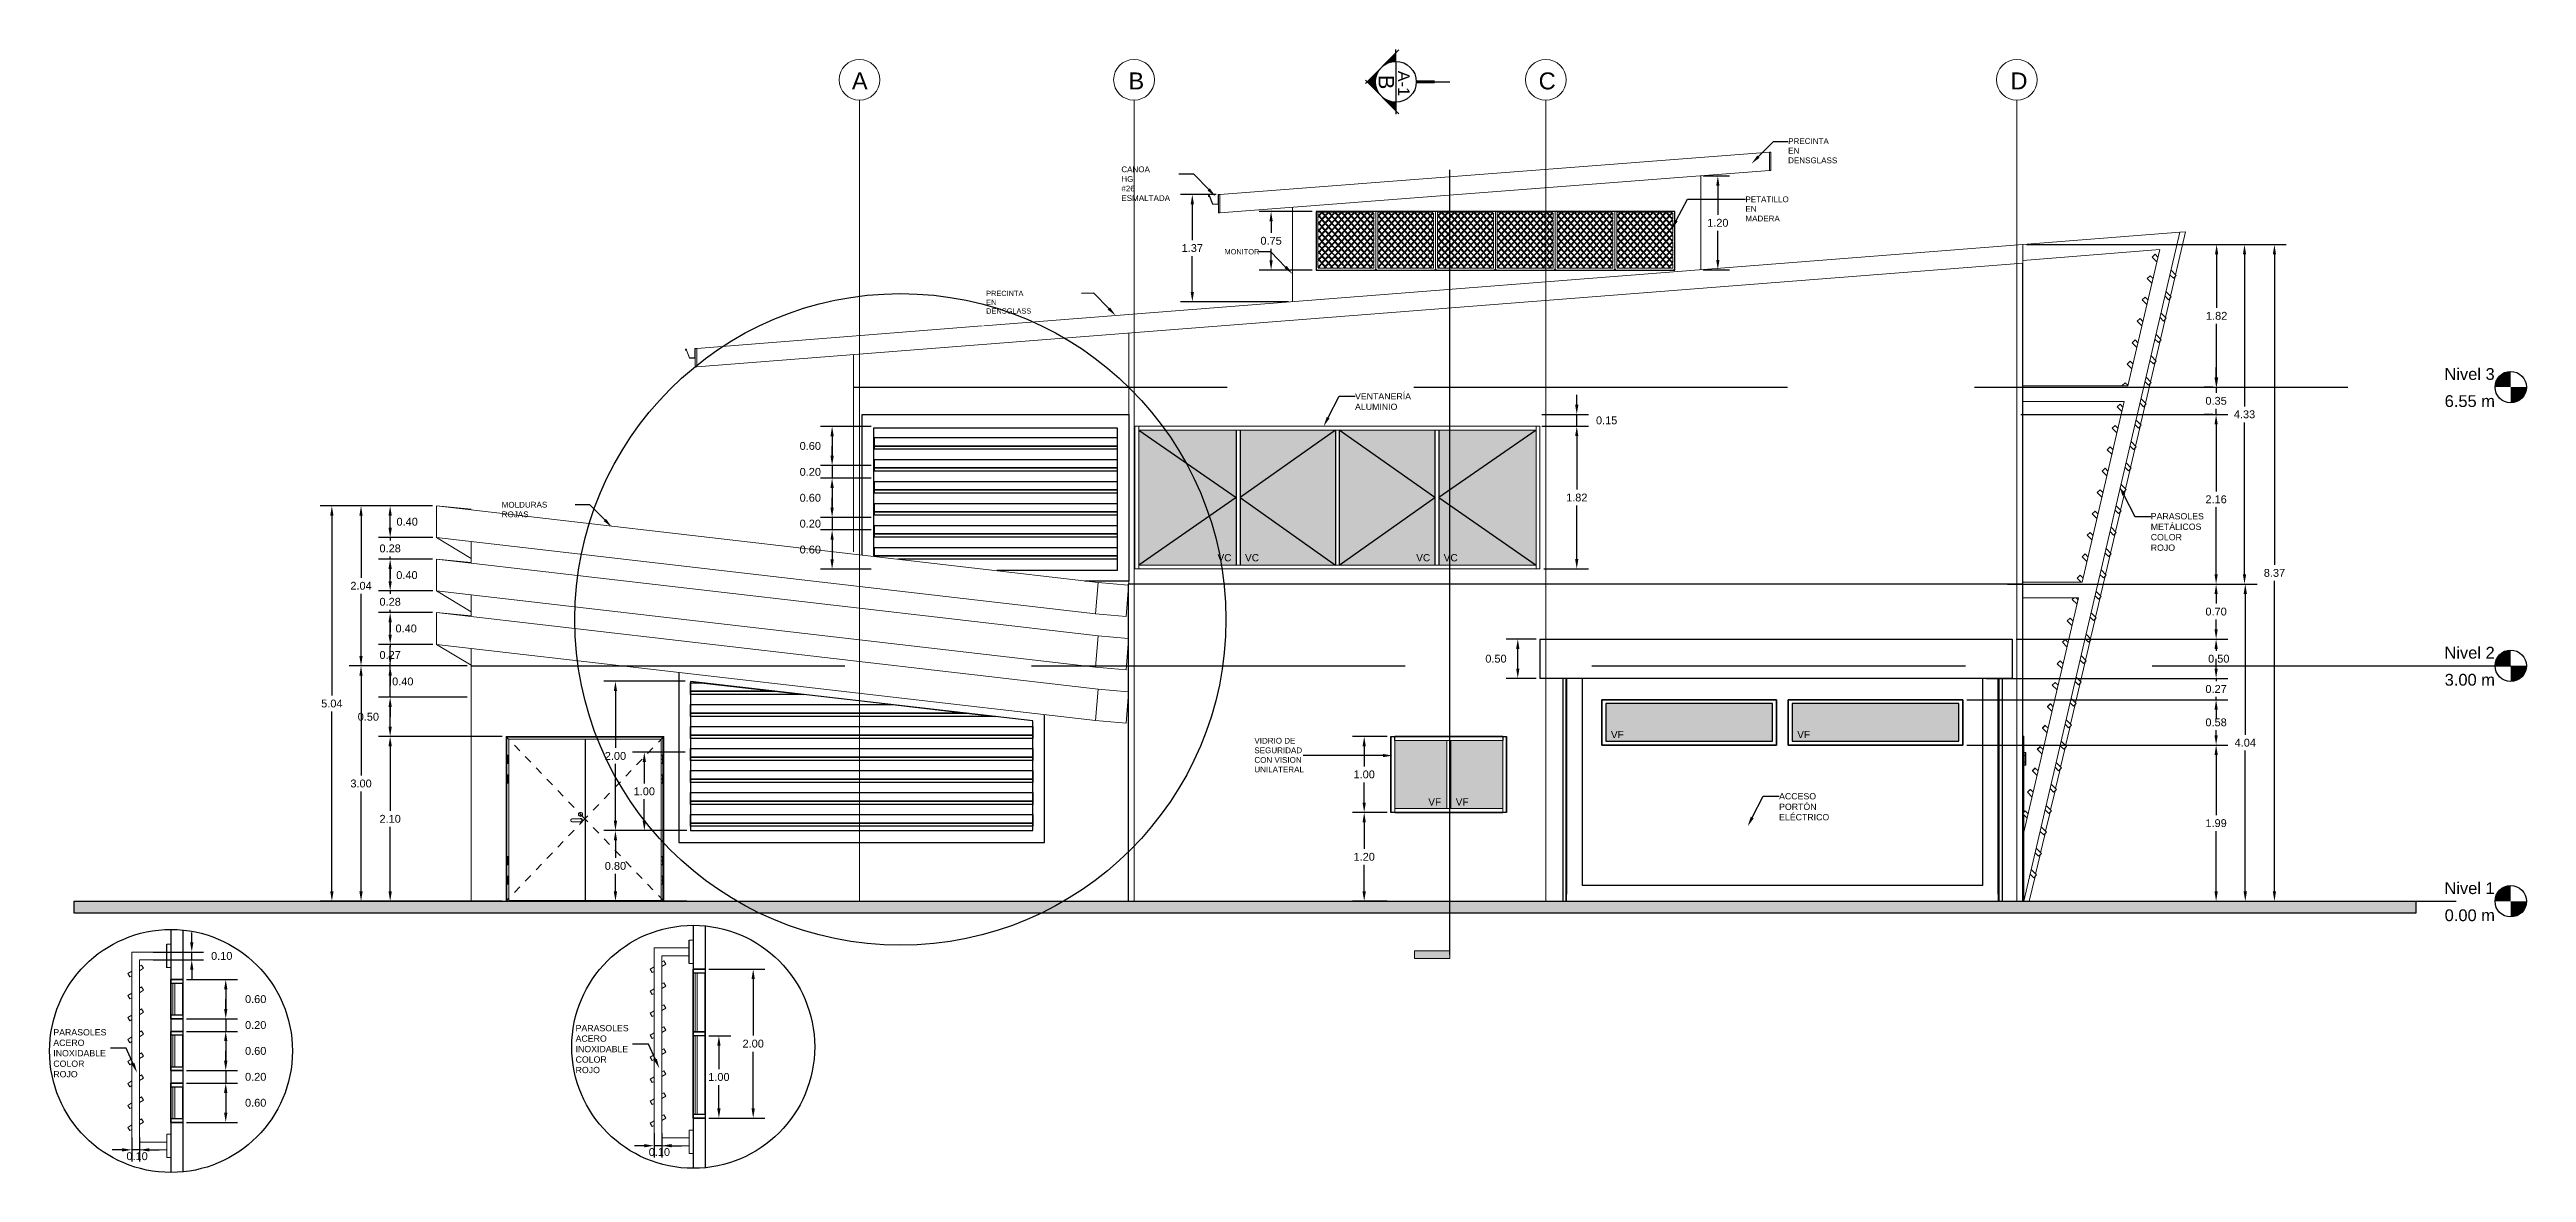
# Model space of a CAD drawing. Header units: inches. Extents: x -6 to 158, y 10 to 161.
# Drawn here: x 84.88 to 116.46, y 9.78 to 24.08 of the extents above; entities that cross this region are included whole.
import ezdxf
from ezdxf import colors
from ezdxf.entities.mleader import LeaderData, LeaderLine
from ezdxf.math import Vec2, Vec3

# ---------------------------------------------------------------- set-up
doc = ezdxf.new("R2010")
doc.units = ezdxf.units.IN
doc.header["$MEASUREMENT"] = 0
for name, pattern in [('Center', [40, 10, -5, 20, -5]), ('Dash', [6, 3, -3]), ('DASHED2', [9.525, 6.35, -3.175]), ('Grid Line', [22.225, 12.7, -3.175, 3.175, -3.175])]:
    doc.linetypes.add(name, pattern=pattern)
for name, color, linetype in [('10 HATCH 2', 9, 'Continuous'), ('2', 2, 'Continuous'), ('2 Ejes 2', 2, 'Continuous'), ('3', 3, 'Continuous'), ('4 Paredes', 5, 'Continuous'), ('5 Muebles', 1, 'Continuous'), ('6', 6, 'Continuous'), ('A-WALL-PATT', 9, 'Continuous'), ('Dim', 2, 'Continuous'), ('LCorte', 5, 'Center'), ('Proy', 1, 'DASHED2'), ('Seccion', 3, 'Continuous'), ('TEXTO', 2, 'Continuous')]:
    doc.layers.add(name, color=color, linetype=linetype)
for name, color, linetype, lineweight in [('A-COLS', 3, 'Continuous', 9), ('A-DOOR', 2, 'Continuous', 9), ('A-DOOR-FRAM', 2, 'Continuous', 18), ('A-FLOR', 5, 'Continuous', 9), ('A-GLAZ-CWMG', 2, 'Continuous', 9), ('A-WALL', 5, 'Continuous', 9), ('Q-SPCQ', 1, 'Continuous', 9), ('S-GRID', 1, 'Continuous', 9), ('S-GRID-IDEN', 1, 'Continuous', 9)]:
    doc.layers.add(name, color=color, linetype=linetype, lineweight=lineweight)
doc.styles.add('Arial', font='arial.ttf', dxfattribs={"height": 250})
doc.styles.add('Arial_1', font='arial.ttf', dxfattribs={"height": 450})
doc.styles.add('style1', font='micross.ttf')
doc.dimstyles.new('1-50', dxfattribs={"dimscale": 0.05, "dimtxt": 2, "dimasz": 2.5, "dimexe": 3, "dimexo": 1, "dimgap": 1, "dimtad": 0, "dimtih": 1, "dimtoh": 1, "dimzin": 1, "dimdsep": 46, "dimtxsty": 'style1', "dimcen": 2.5, "dimclrd": 124, "dimclre": 124, "dimclrt": 1, "dimadec": 0, "dimazin": 0, "dimtfac": 1, "dimtmove": 2, "dimatfit": 3, "dimfxl": 1, "dimtolj": 1, "dimtzin": 0, "dimlwd": -1, "dimlwe": -1, "dimarcsym": 0})

msp = doc.modelspace()

# ---------------------------------------------------------------- texts
at = {"layer": '2 Ejes 2', "color": 253, "char_height": 0.216, "width": 0.20395, "attachment_point": 1, "style": 'Arial_1'}
for s, insert in [('A', (95.111, 23.791)), ('B', (98.636, 23.791)), ('C', (103.866, 23.791)), ('D', (109.88, 23.791))]:
    msp.add_mtext(s, dxfattribs=dict(at, insert=insert))
at = {"layer": 'Proy', "color": 253, "ltscale": 0.75, "char_height": 0.15, "width": 0.92194, "attachment_point": 1, "style": 'Arial'}
for s, insert in [('Nivel 3', (115.413, 20.024)), ('6.55 m', (115.416, 19.679)), ('Nivel 2', (115.413, 16.474)), ('3.00 m', (115.416, 16.129)), ('Nivel 1', (115.413, 13.474)), ('0.00 m', (115.416, 13.129))]:
    msp.add_mtext(s, dxfattribs=dict(at, insert=insert))
at = {"layer": 'Seccion', "linetype": 'Continuous', "style": 'style1'}
for tag, p, height in [('B', (101.826, 23.76), 0.198), ('A-1', (102.073, 23.812), 0.148)]:
    msp.add_attdef(tag, p, '1', height=height, rotation=270, dxfattribs=at)
at = {"layer": 'TEXTO', "style": 'style1'}
for s, p in [('VC', (99.772, 17.563)), ('VC', (100.123, 17.563)), ('VC', (102.305, 17.563)), ('VC', (102.655, 17.563)), ('VF', (104.787, 15.31)), ('VF', (107.162, 15.31)), ('VF', (102.459, 14.452)), ('VF', (102.809, 14.452))]:
    msp.add_text(s, height=0.0921, dxfattribs=at).set_placement(p)

# ---------------------------------------------------------------- blocks, each defined once
blk = doc.blocks.new('Doors_Door-sets_JELD-WEN_Interior_HP_FS7_Double_1_0 - 1990 x 2090 mm - M20 x M21-308447-Section 5')
at = {"layer": 'A-DOOR', "linetype": 'Dash'}
for p, q in [((-18079, 1050), (-19084, 2100)), ((-17074, 2100), (-18079, 1050)), ((-18079, 1050), (-19084, 0)), ((-17074, 0), (-18079, 1050))]:
    blk.add_line(p, q, dxfattribs=at)
at = {"layer": 'A-DOOR'}
for p, q in [((-19084, 0), (-19084, 2100)), ((-17074, 2100), (-19084, 2100)), ((-19074, 2090), (-19074, 0)), ((-19074, 2090), (-17084, 2090)), ((-18076, 2064), (-19049, 2064)), ((-19049, 2064), (-19049, 12)), ((-18076, 12), (-18076, 2064)), ((-18070, 2058), (-18076, 2058)), ((-17109, 2064), (-18070, 2064)), ((-18070, 2064), (-18070, 12)), ((-17109, 12), (-17109, 2064)), ((-17084, 2090), (-17084, 0)), ((-17074, 0), (-17074, 2100)), ((-19068, 1860), (-19068, 1858)), ((-19068, 1860), (-19052, 1860)), ((-19067, 1860), (-19068, 1860)), ((-19068, 1858), (-19068, 1809)), ((-19068, 1858), (-19067, 1858)), ((-19052, 1809), (-19068, 1809)), ((-19068, 1807), (-19068, 1758)), ((-19068, 1807), (-19052, 1807)), ((-19068, 1758), (-19068, 1756)), ((-19067, 1758), (-19068, 1758)), ((-19068, 1756), (-19067, 1756)), ((-19052, 1756), (-19068, 1756)), ((-19068, 1610), (-19068, 1608)), ((-19068, 1610), (-19052, 1610)), ((-19067, 1610), (-19068, 1610)), ((-19068, 1608), (-19068, 1559)), ((-19068, 1608), (-19067, 1608)), ((-19067, 1858), (-19067, 1858)), ((-19067, 1758), (-19067, 1758)), ((-19067, 1608), (-19067, 1608)), ((-19065, 1858), (-19066, 1858)), ((-19066, 1858), (-19066, 1858)), ((-19066, 1758), (-19065, 1758)), ((-19066, 1758), (-19066, 1758)), ((-19065, 1608), (-19066, 1608)), ((-19066, 1608), (-19066, 1608)), ((-19065, 1858), (-19064, 1858)), ((-19064, 1758), (-19065, 1758)), ((-19065, 1608), (-19064, 1608)), ((-19064, 1809), (-19064, 1807)), ((-19063, 1858), (-19062, 1858)), ((-19062, 1758), (-19063, 1758)), ((-19063, 1608), (-19062, 1608)), ((-19060, 1858), (-19061, 1858)), ((-19061, 1858), (-19060, 1858)), ((-19061, 1758), (-19060, 1758)), ((-19060, 1758), (-19061, 1758)), ((-19060, 1608), (-19061, 1608)), ((-19061, 1608), (-19060, 1608)), ((-19058, 1858), (-19059, 1858)), ((-19059, 1858), (-19058, 1858)), ((-19059, 1758), (-19058, 1758)), ((-19058, 1758), (-19059, 1758)), ((-19058, 1608), (-19059, 1608)), ((-19059, 1608), (-19058, 1608)), ((-19056, 1858), (-19057, 1858)), ((-19057, 1858), (-19056, 1858)), ((-19057, 1758), (-19056, 1758)), ((-19056, 1758), (-19057, 1758)), ((-19056, 1608), (-19057, 1608)), ((-19057, 1608), (-19056, 1608)), ((-19056, 1858), (-19054, 1858)), ((-19054, 1758), (-19056, 1758)), ((-19056, 1608), (-19054, 1608)), ((-19054, 1858), (-19055, 1858)), ((-19055, 1807), (-19055, 1809)), ((-19055, 1758), (-19054, 1758)), ((-19054, 1608), (-19055, 1608)), ((-19053, 1858), (-19054, 1858)), ((-19054, 1858), (-19053, 1858)), ((-19054, 1758), (-19053, 1758)), ((-19053, 1758), (-19054, 1758)), ((-19053, 1608), (-19054, 1608)), ((-19054, 1608), (-19053, 1608)), ((-19052, 1858), (-19053, 1858)), ((-19053, 1858), (-19052, 1858)), ((-19053, 1758), (-19052, 1758)), ((-19052, 1758), (-19053, 1758)), ((-19052, 1608), (-19053, 1608)), ((-19053, 1608), (-19052, 1608)), ((-19052, 1858), (-19052, 1860)), ((-19052, 1860), (-19052, 1860)), ((-19052, 1809), (-19052, 1858)), ((-19052, 1858), (-19049, 1858)), ((-19049, 1809), (-19052, 1809)), ((-19052, 1758), (-19052, 1807)), ((-19052, 1756), (-19052, 1758)), ((-19052, 1756), (-19052, 1756)), ((-19052, 1608), (-19052, 1610)), ((-19052, 1610), (-19052, 1610)), ((-19052, 1559), (-19052, 1608)), ((-19052, 1608), (-19049, 1608)), ((-17109, 1858), (-17107, 1858)), ((-17107, 1809), (-17109, 1809)), ((-17109, 1608), (-17107, 1608)), ((-17107, 1860), (-17107, 1858)), ((-17107, 1860), (-17107, 1860)), ((-17107, 1860), (-17091, 1860)), ((-17106, 1858), (-17107, 1858)), ((-17107, 1858), (-17107, 1809)), ((-17107, 1858), (-17106, 1858)), ((-17091, 1809), (-17107, 1809)), ((-17107, 1807), (-17107, 1758)), ((-17107, 1807), (-17091, 1807)), ((-17107, 1758), (-17107, 1756)), ((-17107, 1758), (-17106, 1758)), ((-17106, 1758), (-17107, 1758)), ((-17091, 1756), (-17107, 1756)), ((-17107, 1756), (-17107, 1756)), ((-17107, 1610), (-17107, 1608)), ((-17107, 1610), (-17107, 1610)), ((-17107, 1610), (-17091, 1610)), ((-17106, 1608), (-17107, 1608)), ((-17107, 1608), (-17107, 1559)), ((-17107, 1608), (-17106, 1608)), ((-17105, 1858), (-17106, 1858)), ((-17106, 1858), (-17105, 1858)), ((-17106, 1758), (-17105, 1758)), ((-17105, 1758), (-17106, 1758)), ((-17105, 1608), (-17106, 1608)), ((-17106, 1608), (-17105, 1608)), ((-17103, 1858), (-17105, 1858)), ((-17105, 1858), (-17103, 1858)), ((-17105, 1758), (-17103, 1758)), ((-17103, 1758), (-17105, 1758)), ((-17103, 1608), (-17105, 1608)), ((-17105, 1608), (-17103, 1608)), ((-17104, 1809), (-17104, 1807)), ((-17101, 1858), (-17103, 1858)), ((-17103, 1858), (-17101, 1858)), ((-17103, 1758), (-17101, 1758)), ((-17101, 1758), (-17103, 1758)), ((-17101, 1608), (-17103, 1608)), ((-17103, 1608), (-17101, 1608)), ((-17099, 1858), (-17101, 1858)), ((-17101, 1858), (-17099, 1858)), ((-17101, 1758), (-17099, 1758)), ((-17099, 1758), (-17101, 1758)), ((-17099, 1608), (-17101, 1608)), ((-17101, 1608), (-17099, 1608)), ((-17097, 1858), (-17099, 1858)), ((-17099, 1858), (-17097, 1858)), ((-17099, 1758), (-17097, 1758)), ((-17097, 1758), (-17099, 1758)), ((-17097, 1608), (-17099, 1608)), ((-17099, 1608), (-17097, 1608)), ((-17097, 1858), (-17095, 1858)), ((-17095, 1758), (-17097, 1758)), ((-17097, 1608), (-17095, 1608)), ((-17095, 1858), (-17094, 1858)), ((-17094, 1758), (-17095, 1758)), ((-17095, 1608), (-17094, 1608)), ((-17094, 1807), (-17094, 1809)), ((-17093, 1858), (-17092, 1858)), ((-17092, 1758), (-17093, 1758)), ((-17093, 1608), (-17092, 1608)), ((-17092, 1858), (-17091, 1858)), ((-17091, 1758), (-17092, 1758)), ((-17092, 1608), (-17091, 1608)), ((-17091, 1858), (-17091, 1860)), ((-17091, 1860), (-17091, 1860)), ((-17091, 1809), (-17091, 1858)), ((-17091, 1758), (-17091, 1807)), ((-17091, 1756), (-17091, 1758)), ((-17091, 1756), (-17091, 1756)), ((-17091, 1608), (-17091, 1610)), ((-17091, 1610), (-17091, 1610)), ((-17091, 1559), (-17091, 1608)), ((-19052, 1559), (-19068, 1559)), ((-19068, 1557), (-19068, 1508)), ((-19068, 1557), (-19052, 1557)), ((-19068, 1508), (-19068, 1506)), ((-19067, 1508), (-19068, 1508)), ((-19068, 1506), (-19067, 1506)), ((-19052, 1506), (-19068, 1506)), ((-19067, 1508), (-19067, 1508)), ((-19066, 1508), (-19065, 1508)), ((-19066, 1508), (-19066, 1508)), ((-19064, 1508), (-19065, 1508)), ((-19064, 1559), (-19064, 1557)), ((-19062, 1508), (-19063, 1508)), ((-19061, 1508), (-19060, 1508)), ((-19060, 1508), (-19061, 1508)), ((-19059, 1508), (-19058, 1508)), ((-19058, 1508), (-19059, 1508)), ((-19057, 1508), (-19056, 1508)), ((-19056, 1508), (-19057, 1508)), ((-19054, 1508), (-19056, 1508)), ((-19055, 1557), (-19055, 1559)), ((-19055, 1508), (-19054, 1508)), ((-19054, 1508), (-19053, 1508)), ((-19053, 1508), (-19054, 1508)), ((-19053, 1508), (-19052, 1508)), ((-19052, 1508), (-19053, 1508)), ((-19049, 1559), (-19052, 1559)), ((-19052, 1508), (-19052, 1557)), ((-19052, 1506), (-19052, 1508)), ((-19052, 1506), (-19052, 1506)), ((-17107, 1559), (-17109, 1559)), ((-17091, 1559), (-17107, 1559)), ((-17107, 1557), (-17107, 1508)), ((-17107, 1557), (-17091, 1557)), ((-17107, 1508), (-17107, 1506)), ((-17107, 1508), (-17106, 1508)), ((-17106, 1508), (-17107, 1508)), ((-17091, 1506), (-17107, 1506)), ((-17107, 1506), (-17107, 1506)), ((-17106, 1508), (-17105, 1508)), ((-17105, 1508), (-17106, 1508)), ((-17105, 1508), (-17103, 1508)), ((-17103, 1508), (-17105, 1508)), ((-17104, 1559), (-17104, 1557)), ((-17103, 1508), (-17101, 1508)), ((-17101, 1508), (-17103, 1508)), ((-17101, 1508), (-17099, 1508)), ((-17099, 1508), (-17101, 1508)), ((-17099, 1508), (-17097, 1508)), ((-17097, 1508), (-17099, 1508)), ((-17095, 1508), (-17097, 1508)), ((-17094, 1508), (-17095, 1508)), ((-17094, 1557), (-17094, 1559)), ((-17092, 1508), (-17093, 1508)), ((-17091, 1508), (-17092, 1508)), ((-17091, 1508), (-17091, 1557)), ((-17091, 1506), (-17091, 1508)), ((-17091, 1506), (-17091, 1506)), ((-18135, 1049), (-18242, 1049)), ((-18242, 1014), (-18135, 1014)), ((-19068, 570), (-19068, 568)), ((-19068, 570), (-19052, 570)), ((-19067, 570), (-19068, 570)), ((-19068, 568), (-19068, 519)), ((-19068, 568), (-19067, 568)), ((-19052, 519), (-19068, 519)), ((-19068, 517), (-19068, 468)), ((-19068, 517), (-19052, 517)), ((-19068, 468), (-19068, 466)), ((-19067, 468), (-19068, 468)), ((-19068, 466), (-19067, 466)), ((-19052, 466), (-19068, 466)), ((-19068, 320), (-19068, 318)), ((-19068, 320), (-19052, 320)), ((-19067, 320), (-19068, 320)), ((-19068, 318), (-19068, 269)), ((-19068, 318), (-19067, 318)), ((-19067, 568), (-19067, 568)), ((-19067, 468), (-19067, 468)), ((-19067, 318), (-19067, 318)), ((-19065, 568), (-19066, 568)), ((-19066, 568), (-19066, 568)), ((-19066, 468), (-19065, 468)), ((-19066, 468), (-19066, 468)), ((-19065, 318), (-19066, 318)), ((-19066, 318), (-19066, 318)), ((-19065, 568), (-19064, 568)), ((-19064, 468), (-19065, 468)), ((-19065, 318), (-19064, 318)), ((-19064, 519), (-19064, 517)), ((-19063, 568), (-19062, 568)), ((-19062, 468), (-19063, 468)), ((-19063, 318), (-19062, 318)), ((-19060, 568), (-19061, 568)), ((-19061, 568), (-19060, 568)), ((-19061, 468), (-19060, 468)), ((-19060, 468), (-19061, 468)), ((-19060, 318), (-19061, 318)), ((-19061, 318), (-19060, 318)), ((-19058, 568), (-19059, 568)), ((-19059, 568), (-19058, 568)), ((-19059, 468), (-19058, 468)), ((-19058, 468), (-19059, 468)), ((-19058, 318), (-19059, 318)), ((-19059, 318), (-19058, 318)), ((-19056, 568), (-19057, 568)), ((-19057, 568), (-19056, 568)), ((-19057, 468), (-19056, 468)), ((-19056, 468), (-19057, 468)), ((-19056, 318), (-19057, 318)), ((-19057, 318), (-19056, 318)), ((-19056, 568), (-19054, 568)), ((-19054, 468), (-19056, 468)), ((-19056, 318), (-19054, 318)), ((-19054, 568), (-19055, 568)), ((-19055, 517), (-19055, 519)), ((-19055, 468), (-19054, 468)), ((-19054, 318), (-19055, 318)), ((-19053, 568), (-19054, 568)), ((-19054, 568), (-19053, 568)), ((-19054, 468), (-19053, 468)), ((-19053, 468), (-19054, 468)), ((-19053, 318), (-19054, 318)), ((-19054, 318), (-19053, 318)), ((-19052, 568), (-19053, 568)), ((-19053, 568), (-19052, 568)), ((-19053, 468), (-19052, 468)), ((-19052, 468), (-19053, 468)), ((-19052, 318), (-19053, 318)), ((-19053, 318), (-19052, 318)), ((-19052, 568), (-19052, 570)), ((-19052, 570), (-19052, 570)), ((-19052, 519), (-19052, 568)), ((-19052, 568), (-19049, 568)), ((-19049, 519), (-19052, 519)), ((-19052, 468), (-19052, 517)), ((-19052, 466), (-19052, 468)), ((-19052, 466), (-19052, 466)), ((-19052, 318), (-19052, 320)), ((-19052, 320), (-19052, 320)), ((-19052, 269), (-19052, 318)), ((-19052, 318), (-19049, 318)), ((-17109, 568), (-17107, 568)), ((-17107, 519), (-17109, 519)), ((-17109, 318), (-17107, 318)), ((-17107, 570), (-17107, 568)), ((-17107, 570), (-17107, 570)), ((-17107, 570), (-17091, 570)), ((-17106, 568), (-17107, 568)), ((-17107, 568), (-17107, 519)), ((-17107, 568), (-17106, 568)), ((-17091, 519), (-17107, 519)), ((-17107, 517), (-17107, 468)), ((-17107, 517), (-17091, 517)), ((-17107, 468), (-17107, 466)), ((-17107, 468), (-17106, 468)), ((-17106, 468), (-17107, 468)), ((-17091, 466), (-17107, 466)), ((-17107, 466), (-17107, 466)), ((-17107, 320), (-17107, 318)), ((-17107, 320), (-17107, 320)), ((-17107, 320), (-17091, 320)), ((-17106, 318), (-17107, 318)), ((-17107, 318), (-17107, 269)), ((-17107, 318), (-17106, 318)), ((-17105, 568), (-17106, 568)), ((-17106, 568), (-17105, 568)), ((-17106, 468), (-17105, 468)), ((-17105, 468), (-17106, 468)), ((-17105, 318), (-17106, 318)), ((-17106, 318), (-17105, 318)), ((-17103, 568), (-17105, 568)), ((-17105, 568), (-17103, 568)), ((-17105, 468), (-17103, 468)), ((-17103, 468), (-17105, 468)), ((-17103, 318), (-17105, 318)), ((-17105, 318), (-17103, 318)), ((-17104, 519), (-17104, 517)), ((-17101, 568), (-17103, 568)), ((-17103, 568), (-17101, 568)), ((-17103, 468), (-17101, 468)), ((-17101, 468), (-17103, 468)), ((-17101, 318), (-17103, 318)), ((-17103, 318), (-17101, 318)), ((-17099, 568), (-17101, 568)), ((-17101, 568), (-17099, 568)), ((-17101, 468), (-17099, 468)), ((-17099, 468), (-17101, 468)), ((-17099, 318), (-17101, 318)), ((-17101, 318), (-17099, 318)), ((-17097, 568), (-17099, 568)), ((-17099, 568), (-17097, 568)), ((-17099, 468), (-17097, 468)), ((-17097, 468), (-17099, 468)), ((-17097, 318), (-17099, 318)), ((-17099, 318), (-17097, 318)), ((-17097, 568), (-17095, 568)), ((-17095, 468), (-17097, 468)), ((-17097, 318), (-17095, 318)), ((-17095, 568), (-17094, 568)), ((-17094, 468), (-17095, 468)), ((-17095, 318), (-17094, 318)), ((-17094, 517), (-17094, 519)), ((-17093, 568), (-17092, 568)), ((-17092, 468), (-17093, 468)), ((-17093, 318), (-17092, 318)), ((-17092, 568), (-17091, 568)), ((-17091, 468), (-17092, 468)), ((-17092, 318), (-17091, 318)), ((-17091, 568), (-17091, 570)), ((-17091, 570), (-17091, 570)), ((-17091, 519), (-17091, 568)), ((-17091, 468), (-17091, 517)), ((-17091, 466), (-17091, 468)), ((-17091, 466), (-17091, 466)), ((-17091, 318), (-17091, 320)), ((-17091, 320), (-17091, 320)), ((-17091, 269), (-17091, 318)), ((-19052, 269), (-19068, 269)), ((-19068, 267), (-19068, 218)), ((-19068, 267), (-19052, 267)), ((-19068, 218), (-19068, 216)), ((-19067, 218), (-19068, 218)), ((-19068, 216), (-19067, 216)), ((-19052, 216), (-19068, 216)), ((-19067, 218), (-19067, 218)), ((-19066, 218), (-19065, 218)), ((-19066, 218), (-19066, 218)), ((-19064, 218), (-19065, 218)), ((-19064, 269), (-19064, 267)), ((-19062, 218), (-19063, 218)), ((-19061, 218), (-19060, 218)), ((-19060, 218), (-19061, 218)), ((-19059, 218), (-19058, 218)), ((-19058, 218), (-19059, 218)), ((-19057, 218), (-19056, 218)), ((-19056, 218), (-19057, 218)), ((-19054, 218), (-19056, 218)), ((-19055, 267), (-19055, 269)), ((-19055, 218), (-19054, 218)), ((-19054, 218), (-19053, 218)), ((-19053, 218), (-19054, 218)), ((-19053, 218), (-19052, 218)), ((-19052, 218), (-19053, 218)), ((-19049, 269), (-19052, 269)), ((-19052, 218), (-19052, 267)), ((-19052, 216), (-19052, 218)), ((-19052, 216), (-19052, 216)), ((-19049, 12), (-18076, 12)), ((-19044, 0), (-19044, 12)), ((-18076, 18), (-18070, 18)), ((-18070, 15), (-18076, 15)), ((-18070, 12), (-17109, 12)), ((-17114, 12), (-17114, 0)), ((-17107, 269), (-17109, 269)), ((-17091, 269), (-17107, 269)), ((-17107, 267), (-17107, 218)), ((-17107, 267), (-17091, 267)), ((-17107, 218), (-17107, 216)), ((-17107, 218), (-17106, 218)), ((-17106, 218), (-17107, 218)), ((-17091, 216), (-17107, 216)), ((-17107, 216), (-17107, 216)), ((-17106, 218), (-17105, 218)), ((-17105, 218), (-17106, 218)), ((-17105, 218), (-17103, 218)), ((-17103, 218), (-17105, 218)), ((-17104, 269), (-17104, 267)), ((-17103, 218), (-17101, 218)), ((-17101, 218), (-17103, 218)), ((-17101, 218), (-17099, 218)), ((-17099, 218), (-17101, 218)), ((-17099, 218), (-17097, 218)), ((-17097, 218), (-17099, 218)), ((-17095, 218), (-17097, 218)), ((-17094, 218), (-17095, 218)), ((-17094, 267), (-17094, 269)), ((-17092, 218), (-17093, 218)), ((-17091, 218), (-17092, 218)), ((-17091, 218), (-17091, 267)), ((-17091, 216), (-17091, 218)), ((-17091, 216), (-17091, 216))]:
    blk.add_line(p, q, dxfattribs=at)
at = {"layer": 'A-DOOR', "flags": 128}
for points in [[(-18242, 1049), (-18243, 1049), (-18243, 1049), (-18244, 1049), (-18245, 1049), (-18245, 1049), (-18246, 1048), (-18247, 1048), (-18247, 1048), (-18248, 1048), (-18249, 1048), (-18249, 1047), (-18250, 1047), (-18251, 1047), (-18251, 1046), (-18252, 1046), (-18252, 1046), (-18253, 1045), (-18253, 1045), (-18254, 1044), (-18254, 1044), (-18255, 1043), (-18255, 1043), (-18256, 1042), (-18256, 1042), (-18257, 1041), (-18257, 1040), (-18257, 1040), (-18258, 1039), (-18258, 1038), (-18258, 1038), (-18258, 1037), (-18259, 1037), (-18259, 1036), (-18259, 1035), (-18259, 1034), (-18259, 1034), (-18259, 1033), (-18259, 1032), (-18259, 1032), (-18259, 1031), (-18259, 1030), (-18259, 1030), (-18259, 1029), (-18259, 1028), (-18259, 1028), (-18259, 1027), (-18259, 1026), (-18258, 1026), (-18258, 1025), (-18258, 1024), (-18257, 1024), (-18257, 1023), (-18257, 1022), (-18256, 1022), (-18256, 1021), (-18256, 1021), (-18255, 1020), (-18255, 1020), (-18254, 1019), (-18254, 1019), (-18253, 1018), (-18253, 1018), (-18252, 1017), (-18251, 1017), (-18251, 1017), (-18250, 1016), (-18250, 1016), (-18249, 1016), (-18248, 1015), (-18248, 1015), (-18247, 1015), (-18246, 1015), (-18246, 1014), (-18245, 1014), (-18244, 1014), (-18244, 1014), (-18243, 1014), (-18242, 1014), (-18242, 1014)], [(-18135, 1014), (-18135, 1014), (-18134, 1014), (-18133, 1014), (-18133, 1014), (-18132, 1014), (-18131, 1015), (-18131, 1015), (-18130, 1015), (-18129, 1015), (-18129, 1015), (-18128, 1016), (-18127, 1016), (-18127, 1016), (-18126, 1017), (-18125, 1017), (-18125, 1017), (-18124, 1018), (-18124, 1018), (-18123, 1019), (-18123, 1019), (-18122, 1020), (-18122, 1020), (-18121, 1021), (-18121, 1021), (-18121, 1022), (-18120, 1023), (-18120, 1023), (-18120, 1024), (-18119, 1025), (-18119, 1025), (-18119, 1026), (-18119, 1026), (-18118, 1027), (-18118, 1028), (-18118, 1029), (-18118, 1029), (-18118, 1030), (-18118, 1031), (-18118, 1031), (-18118, 1032), (-18118, 1033), (-18118, 1033), (-18118, 1034), (-18118, 1035), (-18118, 1035), (-18118, 1036), (-18119, 1037), (-18119, 1037), (-18119, 1038), (-18119, 1039), (-18120, 1039), (-18120, 1040), (-18120, 1041), (-18121, 1041), (-18121, 1042), (-18122, 1042), (-18122, 1043), (-18123, 1043), (-18123, 1044), (-18124, 1044), (-18124, 1045), (-18125, 1045), (-18125, 1046), (-18126, 1046), (-18126, 1046), (-18127, 1047), (-18128, 1047), (-18128, 1047), (-18129, 1048), (-18129, 1048), (-18130, 1048), (-18131, 1048), (-18132, 1049), (-18132, 1049), (-18133, 1049), (-18134, 1049), (-18134, 1049), (-18135, 1049), (-18135, 1049)]]:
    blk.add_lwpolyline(points, dxfattribs=at)
at = {"layer": 'A-DOOR'}
for centre, radius, start, end in [((-18135, 1107), 26, 0, 180), ((-18135, 1107), 26, 180, 0), ((-18135, 1032), 25, 0, 133.0044), ((-18135, 1032), 25, 227.1204, 360), ((-18135, 1099), 5, 0, 180), ((-18135, 1099), 5, 180, 0)]:
    blk.add_arc(centre, radius, start, end, dxfattribs=at)
at = {"layer": 'A-DOOR-FRAM'}
for p, q in [((-17084, 2090), (-19074, 2090)), ((-19074, 2090), (-19074, 0)), ((-18076, 2060), (-18070, 2060)), ((-17084, 2090), (-17084, 0)), ((-19044, 0), (-19044, 12)), ((-17114, 12), (-17114, 0))]:
    blk.add_line(p, q, dxfattribs=at)
blk = doc.blocks.new('Rectangular Mullion - 50 x 150mm-2138221-Section 5')
at = {"layer": 'A-GLAZ-CWMG'}
for p, q in [((-5954, 6051), (-6304, 6051)), ((-6304, 6001), (-5954, 6001)), ((-5954, 6051), (-5954, 6001))]:
    blk.add_line(p, q, dxfattribs=at)
blk = doc.blocks.new('Rectangular Mullion - 50 x 150mm-2138222-Section 5')
at = {"layer": 'A-GLAZ-CWMG'}
for p, q in [((-11019, 4234), (-11019, 4284)), ((-6304, 4284), (-11019, 4284)), ((-11019, 4234), (-6304, 4234))]:
    blk.add_line(p, q, dxfattribs=at)
blk = doc.blocks.new('Rectangular Mullion - 50 x 150mm-1626899-Section 5')
at = {"layer": 'A-GLAZ-CWMG'}
for p, q in [((-5954, 6051), (-5904, 6051)), ((-5954, 6051), (-5954, 4234)), ((-5904, 4234), (-5904, 6051)), ((-5904, 4234), (-5954, 4234))]:
    blk.add_line(p, q, dxfattribs=at)
blk = doc.blocks.new('Rectangular Mullion - 50 x 150mm-1626900-Section 5')
at = {"layer": 'A-GLAZ-CWMG'}
for p, q in [((-11069, 6051), (-11019, 6051)), ((-11069, 6051), (-11069, 4234)), ((-11019, 4234), (-11019, 6051)), ((-11019, 4234), (-11069, 4234))]:
    blk.add_line(p, q, dxfattribs=at)
blk = doc.blocks.new('Pilares 9 - Pilares 9-1631277-Section 5')
at = {"layer": 'A-COLS'}
for p, q in [((-19972, 5037), (-19530, 4997)), ((-19970, 4633), (-19972, 5037)), ((-19972, 5037), (-11536, 4062)), ((-19970, 4633), (-19530, 4366)), ((-11569, 3661), (-19970, 4633)), ((-11536, 4062), (-11569, 3661)), ((-11154, 4028), (-11536, 4062)), ((-11181, 3627), (-11154, 3959)), ((-11569, 3661), (-11181, 3627))]:
    blk.add_line(p, q, dxfattribs=at)
blk = doc.blocks.new('Pilares 13 - Pilares 9-1635180-Section 5')
at = {"layer": 'A-COLS'}
for p, q in [((-19972, 4357), (-19530, 4317)), ((-19970, 3953), (-19972, 4357)), ((-19972, 4357), (-11536, 3382)), ((-19970, 3953), (-19530, 3686)), ((-11569, 2981), (-19970, 3953)), ((-11536, 3382), (-11569, 2981)), ((-11154, 3348), (-11536, 3382)), ((-11181, 2947), (-11154, 3279)), ((-11569, 2981), (-11181, 2947))]:
    blk.add_line(p, q, dxfattribs=at)
blk = doc.blocks.new('Pilares 17 - Pilares 9-1635226-Section 5')
at = {"layer": 'A-COLS'}
for p, q in [((-19972, 3677), (-19530, 3637)), ((-19970, 3273), (-19972, 3677)), ((-19972, 3677), (-11536, 2702)), ((-19970, 3273), (-19530, 3006)), ((-11569, 2301), (-19970, 3273)), ((-11536, 2702), (-11569, 2301)), ((-11154, 2668), (-11536, 2702)), ((-11181, 2267), (-11154, 2599)), ((-11569, 2301), (-11181, 2267))]:
    blk.add_line(p, q, dxfattribs=at)
blk = doc.blocks.new('Rectangular Mullion - 50 x 150mm-2138223-Section 5')
at = {"layer": 'A-GLAZ-CWMG'}
for p, q in [((-11019, 6001), (-11019, 6051)), ((-6304, 6051), (-11019, 6051)), ((-11019, 6001), (-6304, 6001))]:
    blk.add_line(p, q, dxfattribs=at)
blk = doc.blocks.new('Rectangular Mullion - 50 x 150mm-2138224-Section 5')
at = {"layer": 'A-GLAZ-CWMG'}
for p, q in [((-5954, 4284), (-6304, 4284)), ((-6304, 4234), (-5954, 4234)), ((-5954, 4284), (-5954, 4234))]:
    blk.add_line(p, q, dxfattribs=at)
blk = doc.blocks.new('*D521')
at = {"layer": 'Defpoints', "color": 0, "transparency": 16777216}
for p in [(101.983, 14.364), (101.642, 13.232), (101.983, 13.232)]:
    blk.add_point(p, dxfattribs=at)
at = {"layer": 'Dim', "color": 124, "transparency": 16777216}
for p, q in [((101.933, 14.364), (101.492, 14.364)), ((101.642, 14.239), (101.642, 13.9)), ((101.642, 13.357), (101.642, 13.697)), ((101.933, 13.232), (101.492, 13.232))]:
    blk.add_line(p, q, dxfattribs=at)
for points in [[(101.621, 14.239), (101.663, 14.239), (101.642, 14.364)], [(101.621, 13.357), (101.663, 13.357), (101.642, 13.232)]]:
    blk.add_solid(points, dxfattribs=at)
at = {"layer": 'Dim', "color": 1, "transparency": 16777216, "insert": (101.642, 13.798), "char_height": 0.1, "attachment_point": 5, "style": 'style1'}
blk.add_mtext('\\A1;1.20', dxfattribs=at)
blk = doc.blocks.new('*D522')
at = {"layer": 'Defpoints', "color": 0, "transparency": 16777216}
for p in [(101.642, 15.332), (101.983, 15.332), (101.983, 14.364)]:
    blk.add_point(p, dxfattribs=at)
at = {"layer": 'Dim', "color": 124, "transparency": 16777216}
for p, q in [((101.933, 15.332), (101.492, 15.332)), ((101.642, 15.207), (101.642, 14.95)), ((101.642, 14.489), (101.642, 14.747)), ((101.933, 14.364), (101.492, 14.364))]:
    blk.add_line(p, q, dxfattribs=at)
for points in [[(101.621, 15.207), (101.663, 15.207), (101.642, 15.332)], [(101.621, 14.489), (101.663, 14.489), (101.642, 14.364)]]:
    blk.add_solid(points, dxfattribs=at)
at = {"layer": 'Dim', "color": 1, "transparency": 16777216, "insert": (101.642, 14.848), "char_height": 0.1, "attachment_point": 5, "style": 'style1'}
blk.add_mtext('\\A1;1.00', dxfattribs=at)
blk = doc.blocks.new('*D523')
at = {"layer": 'Defpoints', "color": 0, "transparency": 16777216}
for p in [(89.225, 15.332), (90.703, 15.332), (90.703, 13.232)]:
    blk.add_point(p, dxfattribs=at)
at = {"layer": 'Dim', "color": 124, "transparency": 16777216}
for p, q in [((90.653, 15.332), (89.075, 15.332)), ((89.225, 15.207), (89.225, 14.384)), ((89.225, 13.357), (89.225, 14.181)), ((90.653, 13.232), (89.075, 13.232))]:
    blk.add_line(p, q, dxfattribs=at)
for points in [[(89.204, 15.207), (89.246, 15.207), (89.225, 15.332)], [(89.204, 13.357), (89.246, 13.357), (89.225, 13.232)]]:
    blk.add_solid(points, dxfattribs=at)
at = {"layer": 'Dim', "color": 1, "transparency": 16777216, "insert": (89.225, 14.282), "char_height": 0.1, "attachment_point": 5, "style": 'style1'}
blk.add_mtext('\\A1;2.10', dxfattribs=at)
blk = doc.blocks.new('*D413')
at = {"layer": 'Defpoints', "color": 0, "transparency": 16777216}
for p in [(89.225, 15.832), (90.257, 15.832), (90.257, 15.332)]:
    blk.add_point(p, dxfattribs=at)
at = {"layer": 'Dim', "color": 124, "transparency": 16777216}
for p, q in [((90.207, 15.832), (89.075, 15.832)), ((89.225, 15.457), (89.225, 15.707)), ((90.207, 15.332), (89.075, 15.332))]:
    blk.add_line(p, q, dxfattribs=at)
for points in [[(89.204, 15.707), (89.246, 15.707), (89.225, 15.832)], [(89.204, 15.457), (89.246, 15.457), (89.225, 15.332)]]:
    blk.add_solid(points, dxfattribs=at)
at = {"layer": 'Dim', "color": 1, "transparency": 16777216, "insert": (88.947, 15.582), "char_height": 0.1, "attachment_point": 5, "style": 'style1'}
blk.add_mtext('\\A1;0.50', dxfattribs=at)
blk = doc.blocks.new('*D524')
at = {"layer": 'Defpoints', "color": 0, "transparency": 16777216}
for p in [(89.225, 16.232), (90.257, 16.232), (90.257, 15.832)]:
    blk.add_point(p, dxfattribs=at)
at = {"layer": 'Dim', "color": 124, "transparency": 16777216}
for p, q in [((89.225, 16.357), (89.225, 16.482)), ((90.207, 16.232), (89.075, 16.232)), ((89.225, 15.832), (89.225, 16.232)), ((90.207, 15.832), (89.075, 15.832)), ((89.225, 15.707), (89.225, 15.582))]:
    blk.add_line(p, q, dxfattribs=at)
for points in [[(89.204, 16.357), (89.246, 16.357), (89.225, 16.232)], [(89.204, 15.707), (89.246, 15.707), (89.225, 15.832)]]:
    blk.add_solid(points, dxfattribs=at)
at = {"layer": 'Dim', "color": 1, "transparency": 16777216, "insert": (89.386, 16.032), "char_height": 0.1, "attachment_point": 5, "style": 'style1'}
blk.add_mtext('\\A1;0.40', dxfattribs=at)
blk = doc.blocks.new('*D525')
at = {"layer": 'Defpoints', "color": 0, "transparency": 16777216}
for p in [(89.817, 16.505), (89.225, 16.232), (89.817, 16.232)]:
    blk.add_point(p, dxfattribs=at)
at = {"layer": 'Dim', "color": 124, "transparency": 16777216}
for p, q in [((89.225, 16.63), (89.225, 16.755)), ((89.767, 16.505), (89.075, 16.505)), ((89.225, 16.505), (89.225, 16.47)), ((89.767, 16.232), (89.075, 16.232)), ((89.225, 16.232), (89.225, 16.267)), ((89.225, 16.107), (89.225, 15.982))]:
    blk.add_line(p, q, dxfattribs=at)
for points in [[(89.204, 16.63), (89.246, 16.63), (89.225, 16.505)], [(89.204, 16.107), (89.246, 16.107), (89.225, 16.232)]]:
    blk.add_solid(points, dxfattribs=at)
at = {"layer": 'Dim', "color": 1, "transparency": 16777216, "insert": (89.225, 16.369), "char_height": 0.1, "attachment_point": 5, "style": 'style1'}
blk.add_mtext('\\A1;0.27', dxfattribs=at)
blk = doc.blocks.new('*D526')
at = {"layer": 'Defpoints', "color": 0, "transparency": 16777216}
for p in [(89.225, 16.91), (89.815, 16.91), (89.817, 16.505)]:
    blk.add_point(p, dxfattribs=at)
at = {"layer": 'Dim', "color": 124, "transparency": 16777216}
for p, q in [((89.765, 16.91), (89.075, 16.91)), ((89.225, 16.63), (89.225, 16.785)), ((89.767, 16.505), (89.075, 16.505))]:
    blk.add_line(p, q, dxfattribs=at)
for points in [[(89.204, 16.785), (89.246, 16.785), (89.225, 16.91)], [(89.204, 16.63), (89.246, 16.63), (89.225, 16.505)]]:
    blk.add_solid(points, dxfattribs=at)
at = {"layer": 'Dim', "color": 1, "transparency": 16777216, "insert": (89.429, 16.707), "char_height": 0.1, "attachment_point": 5, "style": 'style1'}
blk.add_mtext('\\A1;0.40', dxfattribs=at)
blk = doc.blocks.new('*D527')
at = {"layer": 'Defpoints', "color": 0, "transparency": 16777216}
for p in [(89.225, 17.185), (89.817, 17.185), (89.815, 16.91)]:
    blk.add_point(p, dxfattribs=at)
at = {"layer": 'Dim', "color": 124, "transparency": 16777216}
for p, q in [((89.225, 17.31), (89.225, 17.435)), ((89.767, 17.185), (89.075, 17.185)), ((89.225, 17.185), (89.225, 17.149)), ((89.765, 16.91), (89.075, 16.91)), ((89.225, 16.91), (89.225, 16.946)), ((89.225, 16.785), (89.225, 16.66))]:
    blk.add_line(p, q, dxfattribs=at)
for points in [[(89.204, 17.31), (89.246, 17.31), (89.225, 17.185)], [(89.204, 16.785), (89.246, 16.785), (89.225, 16.91)]]:
    blk.add_solid(points, dxfattribs=at)
at = {"layer": 'Dim', "color": 1, "transparency": 16777216, "insert": (89.225, 17.047), "char_height": 0.1, "attachment_point": 5, "style": 'style1'}
blk.add_mtext('\\A1;0.28', dxfattribs=at)
blk = doc.blocks.new('*D528')
at = {"layer": 'Defpoints', "color": 0, "transparency": 16777216}
for p in [(89.225, 17.59), (89.815, 17.59), (89.817, 17.185)]:
    blk.add_point(p, dxfattribs=at)
at = {"layer": 'Dim', "color": 124, "transparency": 16777216}
for p, q in [((89.765, 17.59), (89.075, 17.59)), ((89.225, 17.31), (89.225, 17.465)), ((89.767, 17.185), (89.075, 17.185))]:
    blk.add_line(p, q, dxfattribs=at)
for points in [[(89.204, 17.465), (89.246, 17.465), (89.225, 17.59)], [(89.204, 17.31), (89.246, 17.31), (89.225, 17.185)]]:
    blk.add_solid(points, dxfattribs=at)
at = {"layer": 'Dim', "color": 1, "transparency": 16777216, "insert": (89.439, 17.387), "char_height": 0.1, "attachment_point": 5, "style": 'style1'}
blk.add_mtext('\\A1;0.40', dxfattribs=at)
blk = doc.blocks.new('*D529')
at = {"layer": 'Defpoints', "color": 0, "transparency": 16777216}
for p in [(89.225, 17.865), (89.817, 17.865), (89.815, 17.59)]:
    blk.add_point(p, dxfattribs=at)
at = {"layer": 'Dim', "color": 124, "transparency": 16777216}
for p, q in [((89.225, 17.99), (89.225, 18.115)), ((89.767, 17.865), (89.075, 17.865)), ((89.225, 17.865), (89.225, 17.829)), ((89.765, 17.59), (89.075, 17.59)), ((89.225, 17.59), (89.225, 17.626)), ((89.225, 17.465), (89.225, 17.34))]:
    blk.add_line(p, q, dxfattribs=at)
for points in [[(89.204, 17.99), (89.246, 17.99), (89.225, 17.865)], [(89.204, 17.465), (89.246, 17.465), (89.225, 17.59)]]:
    blk.add_solid(points, dxfattribs=at)
at = {"layer": 'Dim', "color": 1, "transparency": 16777216, "insert": (89.225, 17.727), "char_height": 0.1, "attachment_point": 5, "style": 'style1'}
blk.add_mtext('\\A1;0.28', dxfattribs=at)
blk = doc.blocks.new('*D414')
at = {"layer": 'Defpoints', "color": 0, "transparency": 16777216}
for p in [(89.225, 18.27), (89.815, 18.27), (89.817, 17.865)]:
    blk.add_point(p, dxfattribs=at)
at = {"layer": 'Dim', "color": 124, "transparency": 16777216}
for p, q in [((89.765, 18.27), (89.075, 18.27)), ((89.225, 17.99), (89.225, 18.145)), ((89.767, 17.865), (89.075, 17.865))]:
    blk.add_line(p, q, dxfattribs=at)
for points in [[(89.204, 18.145), (89.246, 18.145), (89.225, 18.27)], [(89.204, 17.99), (89.246, 17.99), (89.225, 17.865)]]:
    blk.add_solid(points, dxfattribs=at)
at = {"layer": 'Dim', "color": 1, "transparency": 16777216, "insert": (89.442, 18.067), "char_height": 0.1, "attachment_point": 5, "style": 'style1'}
blk.add_mtext('\\A1;0.40', dxfattribs=at)
blk = doc.blocks.new('*D530')
at = {"layer": 'Defpoints', "color": 0, "transparency": 16777216}
for p in [(89.225, 16.232), (88.854, 13.232), (89.225, 13.232)]:
    blk.add_point(p, dxfattribs=at)
at = {"layer": 'Dim', "color": 124, "transparency": 16777216}
for p, q in [((89.175, 16.232), (88.704, 16.232)), ((88.854, 16.107), (88.854, 14.834)), ((88.854, 13.357), (88.854, 14.631)), ((89.175, 13.232), (88.704, 13.232))]:
    blk.add_line(p, q, dxfattribs=at)
for points in [[(88.833, 16.107), (88.874, 16.107), (88.854, 16.232)], [(88.833, 13.357), (88.874, 13.357), (88.854, 13.232)]]:
    blk.add_solid(points, dxfattribs=at)
at = {"layer": 'Dim', "color": 1, "transparency": 16777216, "insert": (88.854, 14.732), "char_height": 0.1, "attachment_point": 5, "style": 'style1'}
blk.add_mtext('\\A1;3.00', dxfattribs=at)
blk = doc.blocks.new('*D415')
at = {"layer": 'Defpoints', "color": 0, "transparency": 16777216}
for p in [(88.854, 18.27), (89.231, 18.27), (89.231, 16.232)]:
    blk.add_point(p, dxfattribs=at)
at = {"layer": 'Dim', "color": 124, "transparency": 16777216}
for p, q in [((89.181, 18.27), (88.704, 18.27)), ((88.854, 18.145), (88.854, 17.353)), ((88.854, 16.357), (88.854, 17.149)), ((89.181, 16.232), (88.704, 16.232))]:
    blk.add_line(p, q, dxfattribs=at)
for points in [[(88.833, 18.145), (88.874, 18.145), (88.854, 18.27)], [(88.833, 16.357), (88.874, 16.357), (88.854, 16.232)]]:
    blk.add_solid(points, dxfattribs=at)
at = {"layer": 'Dim', "color": 1, "transparency": 16777216, "insert": (88.854, 17.251), "char_height": 0.1, "attachment_point": 5, "style": 'style1'}
blk.add_mtext('\\A1;2.04', dxfattribs=at)
blk = doc.blocks.new('*D531')
at = {"layer": 'Defpoints', "color": 0, "transparency": 16777216}
for p in [(88.854, 18.27), (88.482, 13.232), (88.854, 13.232)]:
    blk.add_point(p, dxfattribs=at)
at = {"layer": 'Dim', "color": 124, "transparency": 16777216}
for p, q in [((88.804, 18.27), (88.332, 18.27)), ((88.482, 18.145), (88.482, 15.853)), ((88.482, 13.357), (88.482, 15.649)), ((88.804, 13.232), (88.332, 13.232))]:
    blk.add_line(p, q, dxfattribs=at)
for points in [[(88.461, 18.145), (88.503, 18.145), (88.482, 18.27)], [(88.461, 13.357), (88.503, 13.357), (88.482, 13.232)]]:
    blk.add_solid(points, dxfattribs=at)
at = {"layer": 'Dim', "color": 1, "transparency": 16777216, "insert": (88.482, 15.751), "char_height": 0.1, "attachment_point": 5, "style": 'style1'}
blk.add_mtext('\\A1;5.04', dxfattribs=at)
blk = doc.blocks.new('*D416')
at = {"layer": 'Defpoints', "color": 0, "transparency": 16777216}
for p in [(93.055, 14.132), (92.097, 13.232), (93.055, 13.232)]:
    blk.add_point(p, dxfattribs=at)
at = {"layer": 'Dim', "color": 124, "transparency": 16777216}
for p, q in [((93.005, 14.132), (91.947, 14.132)), ((92.097, 14.007), (92.097, 13.784)), ((92.097, 13.357), (92.097, 13.581)), ((93.005, 13.232), (91.947, 13.232))]:
    blk.add_line(p, q, dxfattribs=at)
for points in [[(92.076, 14.007), (92.118, 14.007), (92.097, 14.132)], [(92.076, 13.357), (92.118, 13.357), (92.097, 13.232)]]:
    blk.add_solid(points, dxfattribs=at)
at = {"layer": 'Dim', "color": 1, "transparency": 16777216, "insert": (92.097, 13.682), "char_height": 0.1, "attachment_point": 5, "style": 'style1'}
blk.add_mtext('\\A1;0.80', dxfattribs=at)
blk = doc.blocks.new('*D417')
at = {"layer": 'Defpoints', "color": 0, "transparency": 16777216}
for p in [(92.097, 16.034), (93.036, 16.034), (93.036, 14.132)]:
    blk.add_point(p, dxfattribs=at)
at = {"layer": 'Dim', "color": 124, "transparency": 16777216}
for p, q in [((92.986, 16.034), (91.947, 16.034)), ((92.097, 15.909), (92.097, 15.185)), ((92.097, 14.257), (92.097, 14.982)), ((92.986, 14.132), (91.947, 14.132))]:
    blk.add_line(p, q, dxfattribs=at)
for points in [[(92.076, 15.909), (92.118, 15.909), (92.097, 16.034)], [(92.076, 14.257), (92.118, 14.257), (92.097, 14.132)]]:
    blk.add_solid(points, dxfattribs=at)
at = {"layer": 'Dim', "color": 1, "transparency": 16777216, "insert": (92.097, 15.083), "char_height": 0.1, "attachment_point": 5, "style": 'style1'}
blk.add_mtext('\\A1;2.00', dxfattribs=at)
blk = doc.blocks.new('*D532')
at = {"layer": 'Defpoints', "color": 0, "transparency": 16777216}
for p in [(103.6, 16.572), (103.883, 16.572), (103.883, 16.072)]:
    blk.add_point(p, dxfattribs=at)
at = {"layer": 'Dim', "color": 124, "transparency": 16777216}
for p, q in [((103.833, 16.572), (103.45, 16.572)), ((103.6, 16.197), (103.6, 16.447)), ((103.833, 16.072), (103.45, 16.072))]:
    blk.add_line(p, q, dxfattribs=at)
for points in [[(103.579, 16.447), (103.621, 16.447), (103.6, 16.572)], [(103.579, 16.197), (103.621, 16.197), (103.6, 16.072)]]:
    blk.add_solid(points, dxfattribs=at)
at = {"layer": 'Dim', "color": 1, "transparency": 16777216, "insert": (103.322, 16.322), "char_height": 0.1, "attachment_point": 5, "style": 'style1'}
blk.add_mtext('\\A1;0.50', dxfattribs=at)
blk = doc.blocks.new('*D533')
at = {"layer": 'Defpoints', "color": 0, "transparency": 16777216}
for p in [(109.903, 16.572), (109.903, 16.072), (112.502, 16.072)]:
    blk.add_point(p, dxfattribs=at)
at = {"layer": 'Dim', "color": 124, "transparency": 16777216}
for p, q in [((109.953, 16.572), (112.652, 16.572)), ((112.502, 16.447), (112.502, 16.424)), ((112.502, 16.197), (112.502, 16.221)), ((109.953, 16.072), (112.652, 16.072))]:
    blk.add_line(p, q, dxfattribs=at)
for points in [[(112.482, 16.447), (112.523, 16.447), (112.502, 16.572)], [(112.482, 16.197), (112.523, 16.197), (112.502, 16.072)]]:
    blk.add_solid(points, dxfattribs=at)
at = {"layer": 'Dim', "color": 1, "transparency": 16777216, "insert": (112.536, 16.322), "char_height": 0.1, "attachment_point": 5, "style": 'style1'}
blk.add_mtext('\\A1;0.50', dxfattribs=at)
blk = doc.blocks.new('*D534')
at = {"layer": 'Defpoints', "color": 0, "transparency": 16777216}
for p in [(109.793, 17.272), (112.502, 17.272), (109.903, 16.572)]:
    blk.add_point(p, dxfattribs=at)
at = {"layer": 'Dim', "color": 124, "transparency": 16777216}
for p, q in [((109.843, 17.272), (112.652, 17.272)), ((112.502, 17.147), (112.502, 17.024)), ((112.502, 16.697), (112.502, 16.821)), ((109.953, 16.572), (112.652, 16.572))]:
    blk.add_line(p, q, dxfattribs=at)
for points in [[(112.482, 17.147), (112.523, 17.147), (112.502, 17.272)], [(112.482, 16.697), (112.523, 16.697), (112.502, 16.572)]]:
    blk.add_solid(points, dxfattribs=at)
at = {"layer": 'Dim', "color": 1, "transparency": 16777216, "insert": (112.502, 16.922), "char_height": 0.1, "attachment_point": 5, "style": 'style1'}
blk.add_mtext('\\A1;0.70', dxfattribs=at)
blk = doc.blocks.new('*D418')
at = {"layer": 'Defpoints', "color": 0, "transparency": 16777216}
for p in [(109.962, 19.432), (112.502, 19.432), (110.037, 17.272)]:
    blk.add_point(p, dxfattribs=at)
at = {"layer": 'Dim', "color": 124, "transparency": 16777216}
for p, q in [((110.012, 19.432), (112.652, 19.432)), ((112.502, 19.307), (112.502, 18.454)), ((112.502, 17.397), (112.502, 18.251)), ((110.087, 17.272), (112.652, 17.272))]:
    blk.add_line(p, q, dxfattribs=at)
for points in [[(112.482, 19.307), (112.523, 19.307), (112.502, 19.432)], [(112.482, 17.397), (112.523, 17.397), (112.502, 17.272)]]:
    blk.add_solid(points, dxfattribs=at)
at = {"layer": 'Dim', "color": 1, "transparency": 16777216, "insert": (112.502, 18.352), "char_height": 0.1, "attachment_point": 5, "style": 'style1'}
blk.add_mtext('\\A1;2.16', dxfattribs=at)
blk = doc.blocks.new('*D535')
at = {"layer": 'Defpoints', "color": 0, "transparency": 16777216}
for p in [(112.502, 19.782), (112.509, 19.782), (112.509, 19.432)]:
    blk.add_point(p, dxfattribs=at)
at = {"layer": 'Dim', "color": 124, "transparency": 16777216}
for p, q in [((112.502, 19.907), (112.502, 20.032)), ((112.459, 19.782), (112.352, 19.782)), ((112.502, 19.782), (112.502, 19.709)), ((112.459, 19.432), (112.352, 19.432)), ((112.502, 19.432), (112.502, 19.506)), ((112.502, 19.307), (112.502, 19.182))]:
    blk.add_line(p, q, dxfattribs=at)
for points in [[(112.482, 19.907), (112.523, 19.907), (112.502, 19.782)], [(112.482, 19.307), (112.523, 19.307), (112.502, 19.432)]]:
    blk.add_solid(points, dxfattribs=at)
at = {"layer": 'Dim', "color": 1, "transparency": 16777216, "insert": (112.502, 19.607), "char_height": 0.1, "attachment_point": 5, "style": 'style1'}
blk.add_mtext('\\A1;0.35', dxfattribs=at)
blk = doc.blocks.new('*D536')
at = {"layer": 'Defpoints', "color": 0, "transparency": 16777216}
for p in [(110.037, 21.598), (112.509, 21.598), (112.502, 19.782)]:
    blk.add_point(p, dxfattribs=at)
at = {"layer": 'Dim', "color": 124, "transparency": 16777216}
for p, q in [((110.087, 21.598), (112.659, 21.598)), ((112.509, 21.473), (112.509, 20.792)), ((112.509, 19.907), (112.509, 20.588)), ((112.552, 19.782), (112.659, 19.782))]:
    blk.add_line(p, q, dxfattribs=at)
for points in [[(112.488, 21.473), (112.529, 21.473), (112.509, 21.598)], [(112.488, 19.907), (112.529, 19.907), (112.509, 19.782)]]:
    blk.add_solid(points, dxfattribs=at)
at = {"layer": 'Dim', "color": 1, "transparency": 16777216, "insert": (112.509, 20.69), "char_height": 0.1, "attachment_point": 5, "style": 'style1'}
blk.add_mtext('\\A1;1.82', dxfattribs=at)
blk = doc.blocks.new('*D537')
at = {"layer": 'Defpoints', "color": 0, "transparency": 16777216}
for p in [(103.883, 19.283), (104.352, 19.283), (103.883, 17.466)]:
    blk.add_point(p, dxfattribs=at)
at = {"layer": 'Dim', "color": 124, "transparency": 16777216}
for p, q in [((103.933, 19.283), (104.502, 19.283)), ((104.352, 19.158), (104.352, 18.476)), ((104.352, 17.591), (104.352, 18.273)), ((103.933, 17.466), (104.502, 17.466))]:
    blk.add_line(p, q, dxfattribs=at)
for points in [[(104.331, 19.158), (104.372, 19.158), (104.352, 19.283)], [(104.331, 17.591), (104.372, 17.591), (104.352, 17.466)]]:
    blk.add_solid(points, dxfattribs=at)
at = {"layer": 'Dim', "color": 1, "transparency": 16777216, "insert": (104.352, 18.375), "char_height": 0.1, "attachment_point": 5, "style": 'style1'}
blk.add_mtext('\\A1;1.82', dxfattribs=at)
blk = doc.blocks.new('*D538')
at = {"layer": 'Defpoints', "color": 0, "transparency": 16777216}
for p in [(103.858, 19.432), (103.858, 19.283), (104.352, 19.432)]:
    blk.add_point(p, dxfattribs=at)
at = {"layer": 'Dim', "color": 124, "transparency": 16777216}
for p, q in [((104.352, 19.557), (104.352, 19.682)), ((103.908, 19.432), (104.502, 19.432)), ((103.908, 19.283), (104.502, 19.283)), ((104.352, 19.283), (104.352, 19.432)), ((104.352, 19.158), (104.352, 19.033))]:
    blk.add_line(p, q, dxfattribs=at)
for points in [[(104.331, 19.557), (104.372, 19.557), (104.352, 19.432)], [(104.331, 19.158), (104.372, 19.158), (104.352, 19.283)]]:
    blk.add_solid(points, dxfattribs=at)
at = {"layer": 'Dim', "color": 1, "transparency": 16777216, "insert": (104.733, 19.358), "char_height": 0.1, "attachment_point": 5, "style": 'style1'}
blk.add_mtext('\\A1;0.15', dxfattribs=at)
blk = doc.blocks.new('*D419')
at = {"layer": 'Defpoints', "color": 0, "transparency": 16777216}
for p in [(112.502, 17.272), (112.874, 17.272), (112.502, 13.232)]:
    blk.add_point(p, dxfattribs=at)
at = {"layer": 'Dim', "color": 124, "transparency": 16777216}
for p, q in [((112.552, 17.272), (113.024, 17.272)), ((112.874, 17.147), (112.874, 15.354)), ((112.874, 13.357), (112.874, 15.151)), ((112.552, 13.232), (113.024, 13.232))]:
    blk.add_line(p, q, dxfattribs=at)
for points in [[(112.853, 17.147), (112.895, 17.147), (112.874, 17.272)], [(112.853, 13.357), (112.895, 13.357), (112.874, 13.232)]]:
    blk.add_solid(points, dxfattribs=at)
at = {"layer": 'Dim', "color": 1, "transparency": 16777216, "insert": (112.874, 15.252), "char_height": 0.1, "attachment_point": 5, "style": 'style1'}
blk.add_mtext('\\A1;4.04', dxfattribs=at)
blk = doc.blocks.new('*D420')
at = {"layer": 'Defpoints', "color": 0, "transparency": 16777216}
for p in [(112.509, 21.598), (112.521, 17.272), (112.864, 17.272)]:
    blk.add_point(p, dxfattribs=at)
at = {"layer": 'Dim', "color": 124, "transparency": 16777216}
for p, q in [((112.559, 21.598), (113.014, 21.598)), ((112.864, 21.473), (112.864, 19.537)), ((112.864, 17.397), (112.864, 19.333)), ((112.571, 17.272), (113.014, 17.272))]:
    blk.add_line(p, q, dxfattribs=at)
for points in [[(112.844, 21.473), (112.885, 21.473), (112.864, 21.598)], [(112.844, 17.397), (112.885, 17.397), (112.864, 17.272)]]:
    blk.add_solid(points, dxfattribs=at)
at = {"layer": 'Dim', "color": 1, "transparency": 16777216, "insert": (112.864, 19.435), "char_height": 0.1, "attachment_point": 5, "style": 'style1'}
blk.add_mtext('\\A1;4.33', dxfattribs=at)
blk = doc.blocks.new('*D421')
at = {"layer": 'Defpoints', "color": 0, "transparency": 16777216}
for p in [(112.902, 21.598), (113.246, 21.598), (112.912, 13.232)]:
    blk.add_point(p, dxfattribs=at)
at = {"layer": 'Dim', "color": 124, "transparency": 16777216}
for p, q in [((112.952, 21.598), (113.396, 21.598)), ((113.246, 21.473), (113.246, 17.517)), ((113.246, 13.357), (113.246, 17.313)), ((112.962, 13.232), (113.396, 13.232))]:
    blk.add_line(p, q, dxfattribs=at)
for points in [[(113.225, 21.473), (113.266, 21.473), (113.246, 21.598)], [(113.225, 13.357), (113.266, 13.357), (113.246, 13.232)]]:
    blk.add_solid(points, dxfattribs=at)
at = {"layer": 'Dim', "color": 1, "transparency": 16777216, "insert": (113.246, 17.415), "char_height": 0.1, "attachment_point": 5, "style": 'style1'}
blk.add_mtext('\\A1;8.37', dxfattribs=at)
blk = doc.blocks.new('*D539')
at = {"layer": 'Defpoints', "color": 0, "transparency": 16777216}
for p in [(99.451, 22.236), (99.803, 22.236), (100.728, 20.87)]:
    blk.add_point(p, dxfattribs=at)
at = {"layer": 'Dim', "color": 124, "transparency": 16777216}
for p, q in [((99.753, 22.236), (99.301, 22.236)), ((99.451, 22.111), (99.451, 21.655)), ((99.451, 20.995), (99.451, 21.452)), ((100.678, 20.87), (99.301, 20.87))]:
    blk.add_line(p, q, dxfattribs=at)
for points in [[(99.43, 22.111), (99.472, 22.111), (99.451, 22.236)], [(99.43, 20.995), (99.472, 20.995), (99.451, 20.87)]]:
    blk.add_solid(points, dxfattribs=at)
at = {"layer": 'Dim', "color": 1, "transparency": 16777216, "insert": (99.451, 21.553), "char_height": 0.1, "attachment_point": 5, "style": 'style1'}
blk.add_mtext('\\A1;1.37', dxfattribs=at)
blk = doc.blocks.new('*D540')
at = {"layer": 'Defpoints', "color": 0, "transparency": 16777216}
for p in [(109.273, 15.8), (109.523, 16.072), (112.502, 15.8)]:
    blk.add_point(p, dxfattribs=at)
at = {"layer": 'Dim', "color": 124, "transparency": 16777216}
for p, q in [((112.502, 16.197), (112.502, 16.322)), ((109.323, 15.8), (112.652, 15.8)), ((109.573, 16.072), (112.652, 16.072)), ((112.502, 16.072), (112.502, 16.038)), ((112.502, 15.8), (112.502, 15.835)), ((112.502, 15.675), (112.502, 15.55))]:
    blk.add_line(p, q, dxfattribs=at)
for points in [[(112.482, 16.197), (112.523, 16.197), (112.502, 16.072)], [(112.482, 15.675), (112.523, 15.675), (112.502, 15.8)]]:
    blk.add_solid(points, dxfattribs=at)
at = {"layer": 'Dim', "color": 1, "transparency": 16777216, "insert": (112.502, 15.936), "char_height": 0.1, "attachment_point": 5, "style": 'style1'}
blk.add_mtext('\\A1;0.27', dxfattribs=at)
blk = doc.blocks.new('*D541')
at = {"layer": 'Defpoints', "color": 0, "transparency": 16777216}
for p in [(109.273, 15.8), (109.273, 15.222), (112.502, 15.222)]:
    blk.add_point(p, dxfattribs=at)
at = {"layer": 'Dim', "color": 124, "transparency": 16777216}
for p, q in [((109.323, 15.8), (112.652, 15.8)), ((112.502, 15.675), (112.502, 15.613)), ((109.323, 15.222), (112.652, 15.222)), ((112.502, 15.347), (112.502, 15.41))]:
    blk.add_line(p, q, dxfattribs=at)
for points in [[(112.482, 15.675), (112.523, 15.675), (112.502, 15.8)], [(112.482, 15.347), (112.523, 15.347), (112.502, 15.222)]]:
    blk.add_solid(points, dxfattribs=at)
at = {"layer": 'Dim', "color": 1, "transparency": 16777216, "insert": (112.502, 15.511), "char_height": 0.1, "attachment_point": 5, "style": 'style1'}
blk.add_mtext('\\A1;0.58', dxfattribs=at)
blk = doc.blocks.new('*D422')
at = {"layer": 'Defpoints', "color": 0, "transparency": 16777216}
for p in [(112.502, 15.222), (112.502, 13.232), (112.502, 13.232)]:
    blk.add_point(p, dxfattribs=at)
at = {"layer": 'Dim', "color": 124, "transparency": 16777216}
for p, q in [((112.552, 15.222), (112.652, 15.222)), ((112.502, 15.097), (112.502, 14.329)), ((112.502, 13.357), (112.502, 14.126)), ((112.552, 13.232), (112.652, 13.232))]:
    blk.add_line(p, q, dxfattribs=at)
for points in [[(112.482, 15.097), (112.523, 15.097), (112.502, 15.222)], [(112.482, 13.357), (112.523, 13.357), (112.502, 13.232)]]:
    blk.add_solid(points, dxfattribs=at)
at = {"layer": 'Dim', "color": 1, "transparency": 16777216, "insert": (112.502, 14.227), "char_height": 0.1, "attachment_point": 5, "style": 'style1'}
blk.add_mtext('\\A1;1.99', dxfattribs=at)
blk = doc.blocks.new('Grid - M_Grid Head - Circle-10837-Section 2')
at = {"layer": 'S-GRID-IDEN'}
blk.add_circle((-13844, 10530), 325, dxfattribs=at)
blk = doc.blocks.new('Parasoleil Geode 30x30 Nested - Parasoleil Geode 30x30 Nested-983700-Section 3')
at = {"layer": 'Q-SPCQ'}
for p, q in [((4168, 8787), (4168, 8055)), ((4193, 8764), (4196, 8767)), ((4193, 8693), (4193, 8764)), ((4232, 8731), (4193, 8693)), ((4193, 8600), (4193, 8676)), ((4193, 8676), (4232, 8638)), ((4232, 8638), (4193, 8600)), ((4193, 8507), (4193, 8583)), ((4193, 8583), (4232, 8545)), ((4232, 8545), (4193, 8507)), ((4196, 8767), (4232, 8731)), ((4197, 8685), (4235, 8723)), ((4235, 8647), (4197, 8685)), ((4197, 8592), (4235, 8630)), ((4235, 8554), (4197, 8592)), ((4197, 8499), (4235, 8537)), ((4202, 8773), (4206, 8777)), ((4235, 8740), (4202, 8773)), ((4206, 8777), (4272, 8777)), ((4272, 8777), (4235, 8740)), ((4235, 8723), (4273, 8685)), ((4273, 8685), (4235, 8647)), ((4235, 8630), (4273, 8592)), ((4273, 8592), (4235, 8554)), ((4235, 8537), (4273, 8499)), ((4238, 8731), (4276, 8769)), ((4276, 8693), (4238, 8731)), ((4238, 8638), (4276, 8676)), ((4276, 8600), (4238, 8638)), ((4238, 8545), (4276, 8583)), ((4276, 8507), (4238, 8545)), ((4276, 8769), (4314, 8731)), ((4314, 8731), (4276, 8693)), ((4276, 8676), (4314, 8638)), ((4314, 8638), (4276, 8600)), ((4276, 8583), (4314, 8545)), ((4314, 8545), (4276, 8507)), ((4279, 8685), (4317, 8723)), ((4317, 8647), (4279, 8685)), ((4279, 8592), (4317, 8630)), ((4317, 8554), (4279, 8592)), ((4279, 8499), (4317, 8537)), ((4317, 8740), (4280, 8777)), ((4280, 8777), (4355, 8777)), ((4355, 8777), (4317, 8740)), ((4317, 8723), (4355, 8685)), ((4355, 8685), (4317, 8647)), ((4317, 8630), (4355, 8592)), ((4355, 8592), (4317, 8554)), ((4317, 8537), (4355, 8499)), ((4320, 8731), (4359, 8769)), ((4359, 8693), (4320, 8731)), ((4320, 8638), (4359, 8676)), ((4359, 8600), (4320, 8638)), ((4320, 8545), (4359, 8583)), ((4359, 8507), (4320, 8545)), ((4359, 8769), (4397, 8731)), ((4397, 8731), (4359, 8693)), ((4359, 8676), (4397, 8638)), ((4397, 8638), (4359, 8600)), ((4359, 8583), (4397, 8545)), ((4397, 8545), (4359, 8507)), ((4400, 8740), (4362, 8777)), ((4362, 8777), (4437, 8777)), ((4362, 8685), (4400, 8723)), ((4400, 8647), (4362, 8685)), ((4362, 8592), (4400, 8630)), ((4400, 8554), (4362, 8592)), ((4362, 8499), (4400, 8537)), ((4437, 8777), (4400, 8740)), ((4400, 8723), (4438, 8685)), ((4438, 8685), (4400, 8647)), ((4400, 8630), (4438, 8592)), ((4438, 8592), (4400, 8554)), ((4400, 8537), (4438, 8499)), ((4403, 8731), (4441, 8769)), ((4441, 8693), (4403, 8731)), ((4403, 8638), (4441, 8676)), ((4441, 8600), (4403, 8638)), ((4403, 8545), (4441, 8583)), ((4441, 8507), (4403, 8545)), ((4441, 8769), (4479, 8731)), ((4479, 8731), (4441, 8693)), ((4441, 8676), (4479, 8638)), ((4479, 8638), (4441, 8600)), ((4441, 8583), (4479, 8545)), ((4479, 8545), (4441, 8507)), ((4444, 8685), (4482, 8723)), ((4482, 8647), (4444, 8685)), ((4444, 8592), (4482, 8630)), ((4482, 8554), (4444, 8592)), ((4444, 8499), (4482, 8537)), ((4482, 8740), (4445, 8777)), ((4445, 8777), (4520, 8777)), ((4520, 8777), (4482, 8740)), ((4482, 8723), (4521, 8685)), ((4521, 8685), (4482, 8647)), ((4482, 8630), (4521, 8592)), ((4521, 8592), (4482, 8554)), ((4482, 8537), (4521, 8499)), ((4486, 8731), (4524, 8769)), ((4524, 8693), (4486, 8731)), ((4486, 8638), (4524, 8676)), ((4524, 8600), (4486, 8638)), ((4486, 8545), (4524, 8583)), ((4524, 8507), (4486, 8545)), ((4524, 8769), (4562, 8731)), ((4562, 8731), (4524, 8693)), ((4524, 8676), (4562, 8638)), ((4562, 8638), (4524, 8600)), ((4524, 8583), (4562, 8545)), ((4562, 8545), (4524, 8507)), ((4527, 8685), (4565, 8723)), ((4565, 8647), (4527, 8685)), ((4527, 8592), (4565, 8630)), ((4565, 8554), (4527, 8592)), ((4527, 8499), (4565, 8537)), ((4565, 8740), (4528, 8777)), ((4528, 8777), (4602, 8777)), ((4602, 8777), (4565, 8740)), ((4565, 8723), (4603, 8685)), ((4603, 8685), (4565, 8647)), ((4565, 8630), (4603, 8592)), ((4603, 8592), (4565, 8554)), ((4565, 8537), (4603, 8499)), ((4568, 8731), (4606, 8769)), ((4606, 8693), (4568, 8731)), ((4568, 8638), (4606, 8676)), ((4606, 8600), (4568, 8638)), ((4568, 8545), (4606, 8583)), ((4606, 8507), (4568, 8545)), ((4606, 8769), (4644, 8731)), ((4644, 8731), (4606, 8693)), ((4606, 8676), (4644, 8638)), ((4644, 8638), (4606, 8600)), ((4606, 8583), (4644, 8545)), ((4644, 8545), (4606, 8507)), ((4609, 8685), (4648, 8723)), ((4648, 8647), (4609, 8685)), ((4609, 8592), (4648, 8630)), ((4648, 8554), (4609, 8592)), ((4609, 8499), (4648, 8537)), ((4648, 8740), (4610, 8777)), ((4610, 8777), (4685, 8777)), ((4685, 8777), (4648, 8740)), ((4648, 8723), (4686, 8685)), ((4686, 8685), (4648, 8647)), ((4648, 8630), (4686, 8592)), ((4686, 8592), (4648, 8554)), ((4648, 8537), (4686, 8499)), ((4651, 8731), (4689, 8769)), ((4689, 8693), (4651, 8731)), ((4651, 8638), (4689, 8676)), ((4689, 8600), (4651, 8638)), ((4651, 8545), (4689, 8583)), ((4689, 8507), (4651, 8545)), ((4689, 8769), (4727, 8731)), ((4727, 8731), (4689, 8693)), ((4689, 8676), (4727, 8638)), ((4727, 8638), (4689, 8600)), ((4689, 8583), (4727, 8545)), ((4727, 8545), (4689, 8507)), ((4692, 8685), (4730, 8723)), ((4730, 8647), (4692, 8685)), ((4692, 8592), (4730, 8630)), ((4730, 8554), (4692, 8592)), ((4692, 8499), (4730, 8537)), ((4730, 8740), (4693, 8777)), ((4693, 8777), (4767, 8777)), ((4767, 8777), (4730, 8740)), ((4730, 8723), (4768, 8685)), ((4768, 8685), (4730, 8647)), ((4730, 8630), (4768, 8592)), ((4768, 8592), (4730, 8554)), ((4730, 8537), (4768, 8499)), ((4733, 8731), (4771, 8769)), ((4771, 8693), (4733, 8731)), ((4733, 8638), (4771, 8676)), ((4771, 8600), (4733, 8638)), ((4733, 8545), (4771, 8583)), ((4771, 8507), (4733, 8545)), ((4771, 8769), (4809, 8731)), ((4809, 8731), (4771, 8693)), ((4771, 8676), (4809, 8638)), ((4809, 8638), (4771, 8600)), ((4771, 8583), (4809, 8545)), ((4809, 8545), (4771, 8507)), ((4813, 8740), (4775, 8777)), ((4775, 8777), (4850, 8777)), ((4775, 8685), (4813, 8723)), ((4813, 8647), (4775, 8685)), ((4775, 8592), (4813, 8630)), ((4813, 8554), (4775, 8592)), ((4775, 8499), (4813, 8537)), ((4850, 8777), (4813, 8740)), ((4813, 8723), (4851, 8685)), ((4851, 8685), (4813, 8647)), ((4813, 8630), (4851, 8592)), ((4851, 8592), (4813, 8554)), ((4813, 8537), (4851, 8499)), ((4816, 8731), (4854, 8769)), ((4854, 8693), (4816, 8731)), ((4816, 8638), (4854, 8676)), ((4854, 8600), (4816, 8638)), ((4816, 8545), (4854, 8583)), ((4854, 8507), (4816, 8545)), ((4854, 8769), (4892, 8731)), ((4892, 8731), (4854, 8693)), ((4854, 8676), (4892, 8638)), ((4892, 8638), (4854, 8600)), ((4854, 8583), (4892, 8545)), ((4892, 8545), (4854, 8507)), ((4857, 8685), (4895, 8723)), ((4895, 8647), (4857, 8685)), ((4857, 8592), (4895, 8630)), ((4895, 8554), (4857, 8592)), ((4857, 8499), (4895, 8537)), ((4895, 8740), (4858, 8777)), ((4858, 8777), (4905, 8777)), ((4905, 8749), (4895, 8740)), ((4895, 8723), (4905, 8713)), ((4905, 8656), (4895, 8647)), ((4895, 8630), (4905, 8621)), ((4905, 8563), (4895, 8554)), ((4895, 8537), (4905, 8528)), ((4898, 8731), (4905, 8737)), ((4905, 8725), (4898, 8731)), ((4898, 8638), (4905, 8644)), ((4905, 8632), (4898, 8638)), ((4898, 8545), (4905, 8552)), ((4905, 8539), (4898, 8545)), ((4905, 8777), (4905, 8749)), ((4905, 8737), (4905, 8725)), ((4905, 8713), (4905, 8656)), ((4905, 8644), (4905, 8632)), ((4905, 8621), (4905, 8563)), ((4905, 8552), (4905, 8539)), ((4905, 8528), (4905, 8471)), ((4930, 8055), (4930, 8787)), ((4193, 8414), (4193, 8490)), ((4193, 8490), (4232, 8452)), ((4232, 8452), (4193, 8414)), ((4193, 8321), (4193, 8398)), ((4193, 8398), (4232, 8360)), ((4232, 8360), (4193, 8321)), ((4193, 8229), (4193, 8305)), ((4193, 8305), (4232, 8267)), ((4232, 8267), (4193, 8229)), ((4193, 8136), (4193, 8212)), ((4193, 8212), (4232, 8174)), ((4235, 8461), (4197, 8499)), ((4197, 8406), (4235, 8444)), ((4235, 8368), (4197, 8406)), ((4197, 8314), (4235, 8352)), ((4235, 8275), (4197, 8314)), ((4197, 8221), (4235, 8259)), ((4235, 8183), (4197, 8221)), ((4273, 8499), (4235, 8461)), ((4235, 8444), (4273, 8406)), ((4273, 8406), (4235, 8368)), ((4235, 8352), (4273, 8314)), ((4273, 8314), (4235, 8275)), ((4235, 8259), (4273, 8221)), ((4273, 8221), (4235, 8183)), ((4238, 8452), (4276, 8490)), ((4276, 8414), (4238, 8452)), ((4238, 8360), (4276, 8398)), ((4276, 8321), (4238, 8360)), ((4238, 8267), (4276, 8305)), ((4276, 8229), (4238, 8267)), ((4238, 8174), (4276, 8212)), ((4276, 8490), (4314, 8452)), ((4314, 8452), (4276, 8414)), ((4276, 8398), (4314, 8360)), ((4314, 8360), (4276, 8321)), ((4276, 8305), (4314, 8267)), ((4314, 8267), (4276, 8229)), ((4276, 8212), (4314, 8174)), ((4317, 8461), (4279, 8499)), ((4279, 8406), (4317, 8444)), ((4317, 8368), (4279, 8406)), ((4279, 8314), (4317, 8352)), ((4317, 8275), (4279, 8314)), ((4279, 8221), (4317, 8259)), ((4317, 8183), (4279, 8221)), ((4355, 8499), (4317, 8461)), ((4317, 8444), (4355, 8406)), ((4355, 8406), (4317, 8368)), ((4317, 8352), (4355, 8314)), ((4355, 8314), (4317, 8275)), ((4317, 8259), (4355, 8221)), ((4355, 8221), (4317, 8183)), ((4320, 8452), (4359, 8490)), ((4359, 8414), (4320, 8452)), ((4320, 8360), (4359, 8398)), ((4359, 8321), (4320, 8360)), ((4320, 8267), (4359, 8305)), ((4359, 8229), (4320, 8267)), ((4320, 8174), (4359, 8212)), ((4359, 8490), (4397, 8452)), ((4397, 8452), (4359, 8414)), ((4359, 8398), (4397, 8360)), ((4397, 8360), (4359, 8321)), ((4359, 8305), (4397, 8267)), ((4397, 8267), (4359, 8229)), ((4359, 8212), (4397, 8174)), ((4400, 8461), (4362, 8499)), ((4362, 8406), (4400, 8444)), ((4400, 8368), (4362, 8406)), ((4362, 8314), (4400, 8352)), ((4400, 8275), (4362, 8314)), ((4362, 8221), (4400, 8259)), ((4400, 8183), (4362, 8221)), ((4438, 8499), (4400, 8461)), ((4400, 8444), (4438, 8406)), ((4438, 8406), (4400, 8368)), ((4400, 8352), (4438, 8314)), ((4438, 8314), (4400, 8275)), ((4400, 8259), (4438, 8221)), ((4438, 8221), (4400, 8183)), ((4403, 8452), (4441, 8490)), ((4441, 8414), (4403, 8452)), ((4403, 8360), (4441, 8398)), ((4441, 8321), (4403, 8360)), ((4403, 8267), (4441, 8305)), ((4441, 8229), (4403, 8267)), ((4403, 8174), (4441, 8212)), ((4441, 8490), (4479, 8452)), ((4479, 8452), (4441, 8414)), ((4441, 8398), (4479, 8360)), ((4479, 8360), (4441, 8321)), ((4441, 8305), (4479, 8267)), ((4479, 8267), (4441, 8229)), ((4441, 8212), (4479, 8174)), ((4482, 8461), (4444, 8499)), ((4444, 8406), (4482, 8444)), ((4482, 8368), (4444, 8406)), ((4444, 8314), (4482, 8352)), ((4482, 8275), (4444, 8314)), ((4444, 8221), (4482, 8259)), ((4482, 8183), (4444, 8221)), ((4521, 8499), (4482, 8461)), ((4482, 8444), (4521, 8406)), ((4521, 8406), (4482, 8368)), ((4482, 8352), (4521, 8314)), ((4521, 8314), (4482, 8275)), ((4482, 8259), (4521, 8221)), ((4521, 8221), (4482, 8183)), ((4486, 8452), (4524, 8490)), ((4524, 8414), (4486, 8452)), ((4486, 8360), (4524, 8398)), ((4524, 8321), (4486, 8360)), ((4486, 8267), (4524, 8305)), ((4524, 8229), (4486, 8267)), ((4486, 8174), (4524, 8212)), ((4524, 8490), (4562, 8452)), ((4562, 8452), (4524, 8414)), ((4524, 8398), (4562, 8360)), ((4562, 8360), (4524, 8321)), ((4524, 8305), (4562, 8267)), ((4562, 8267), (4524, 8229)), ((4524, 8212), (4562, 8174)), ((4565, 8461), (4527, 8499)), ((4527, 8406), (4565, 8444)), ((4565, 8368), (4527, 8406)), ((4527, 8314), (4565, 8352)), ((4565, 8275), (4527, 8314)), ((4527, 8221), (4565, 8259)), ((4565, 8183), (4527, 8221)), ((4603, 8499), (4565, 8461)), ((4565, 8444), (4603, 8406)), ((4603, 8406), (4565, 8368)), ((4565, 8352), (4603, 8314)), ((4603, 8314), (4565, 8275)), ((4565, 8259), (4603, 8221)), ((4603, 8221), (4565, 8183)), ((4568, 8452), (4606, 8490)), ((4606, 8414), (4568, 8452)), ((4568, 8360), (4606, 8398)), ((4606, 8321), (4568, 8360)), ((4568, 8267), (4606, 8305)), ((4606, 8229), (4568, 8267)), ((4568, 8174), (4606, 8212)), ((4606, 8490), (4644, 8452)), ((4644, 8452), (4606, 8414)), ((4606, 8398), (4644, 8360)), ((4644, 8360), (4606, 8321)), ((4606, 8305), (4644, 8267)), ((4644, 8267), (4606, 8229)), ((4606, 8212), (4644, 8174)), ((4648, 8461), (4609, 8499)), ((4609, 8406), (4648, 8444)), ((4648, 8368), (4609, 8406)), ((4609, 8314), (4648, 8352)), ((4648, 8275), (4609, 8314)), ((4609, 8221), (4648, 8259)), ((4648, 8183), (4609, 8221)), ((4686, 8499), (4648, 8461)), ((4648, 8444), (4686, 8406)), ((4686, 8406), (4648, 8368)), ((4648, 8352), (4686, 8314)), ((4686, 8314), (4648, 8275)), ((4648, 8259), (4686, 8221)), ((4686, 8221), (4648, 8183)), ((4651, 8452), (4689, 8490)), ((4689, 8414), (4651, 8452)), ((4651, 8360), (4689, 8398)), ((4689, 8321), (4651, 8360)), ((4651, 8267), (4689, 8305)), ((4689, 8229), (4651, 8267)), ((4651, 8174), (4689, 8212)), ((4689, 8490), (4727, 8452)), ((4727, 8452), (4689, 8414)), ((4689, 8398), (4727, 8360)), ((4727, 8360), (4689, 8321)), ((4689, 8305), (4727, 8267)), ((4727, 8267), (4689, 8229)), ((4689, 8212), (4727, 8174)), ((4730, 8461), (4692, 8499)), ((4692, 8406), (4730, 8444)), ((4730, 8368), (4692, 8406)), ((4692, 8314), (4730, 8352)), ((4730, 8275), (4692, 8314)), ((4692, 8221), (4730, 8259)), ((4730, 8183), (4692, 8221)), ((4768, 8499), (4730, 8461)), ((4730, 8444), (4768, 8406)), ((4768, 8406), (4730, 8368)), ((4730, 8352), (4768, 8314)), ((4768, 8314), (4730, 8275)), ((4730, 8259), (4768, 8221)), ((4768, 8221), (4730, 8183)), ((4733, 8452), (4771, 8490)), ((4771, 8414), (4733, 8452)), ((4733, 8360), (4771, 8398)), ((4771, 8321), (4733, 8360)), ((4733, 8267), (4771, 8305)), ((4771, 8229), (4733, 8267)), ((4733, 8174), (4771, 8212)), ((4771, 8490), (4809, 8452)), ((4809, 8452), (4771, 8414)), ((4771, 8398), (4809, 8360)), ((4809, 8360), (4771, 8321)), ((4771, 8305), (4809, 8267)), ((4809, 8267), (4771, 8229)), ((4771, 8212), (4809, 8174)), ((4813, 8461), (4775, 8499)), ((4775, 8406), (4813, 8444)), ((4813, 8368), (4775, 8406)), ((4775, 8314), (4813, 8352)), ((4813, 8275), (4775, 8314)), ((4775, 8221), (4813, 8259)), ((4813, 8183), (4775, 8221)), ((4851, 8499), (4813, 8461)), ((4813, 8444), (4851, 8406)), ((4851, 8406), (4813, 8368)), ((4813, 8352), (4851, 8314)), ((4851, 8314), (4813, 8275)), ((4813, 8259), (4851, 8221)), ((4851, 8221), (4813, 8183)), ((4816, 8452), (4854, 8490)), ((4854, 8414), (4816, 8452)), ((4816, 8360), (4854, 8398)), ((4854, 8321), (4816, 8360)), ((4816, 8267), (4854, 8305)), ((4854, 8229), (4816, 8267)), ((4816, 8174), (4854, 8212)), ((4854, 8490), (4892, 8452)), ((4892, 8452), (4854, 8414)), ((4854, 8398), (4892, 8360)), ((4892, 8360), (4854, 8321)), ((4854, 8305), (4892, 8267)), ((4892, 8267), (4854, 8229)), ((4854, 8212), (4892, 8174)), ((4895, 8461), (4857, 8499)), ((4857, 8406), (4895, 8444)), ((4895, 8368), (4857, 8406)), ((4857, 8314), (4895, 8352)), ((4895, 8275), (4857, 8314)), ((4857, 8221), (4895, 8259)), ((4895, 8183), (4857, 8221)), ((4905, 8471), (4895, 8461)), ((4895, 8444), (4905, 8435)), ((4905, 8378), (4895, 8368)), ((4895, 8352), (4905, 8342)), ((4905, 8285), (4895, 8275)), ((4895, 8259), (4905, 8249)), ((4898, 8452), (4905, 8459)), ((4905, 8446), (4898, 8452)), ((4898, 8360), (4905, 8366)), ((4905, 8353), (4898, 8360)), ((4898, 8267), (4905, 8273)), ((4905, 8260), (4898, 8267)), ((4905, 8459), (4905, 8446)), ((4905, 8435), (4905, 8378)), ((4905, 8366), (4905, 8353)), ((4905, 8342), (4905, 8285)), ((4905, 8273), (4905, 8260)), ((4905, 8249), (4905, 8192)), ((4232, 8174), (4193, 8136)), ((4193, 8119), (4232, 8081)), ((4193, 8066), (4193, 8119)), ((4216, 8066), (4193, 8066)), ((4197, 8128), (4235, 8166)), ((4235, 8090), (4197, 8128)), ((4232, 8081), (4216, 8066)), ((4228, 8066), (4235, 8073)), ((4242, 8066), (4228, 8066)), ((4235, 8166), (4273, 8128)), ((4273, 8128), (4235, 8090)), ((4235, 8073), (4242, 8066)), ((4276, 8136), (4238, 8174)), ((4238, 8081), (4276, 8119)), ((4253, 8066), (4238, 8081)), ((4299, 8066), (4253, 8066)), ((4314, 8174), (4276, 8136)), ((4276, 8119), (4314, 8081)), ((4279, 8128), (4317, 8166)), ((4317, 8090), (4279, 8128)), ((4314, 8081), (4299, 8066)), ((4310, 8066), (4317, 8073)), ((4325, 8066), (4310, 8066)), ((4317, 8166), (4355, 8128)), ((4355, 8128), (4317, 8090)), ((4317, 8073), (4325, 8066)), ((4359, 8136), (4320, 8174)), ((4320, 8081), (4359, 8119)), ((4336, 8066), (4320, 8081)), ((4382, 8066), (4336, 8066)), ((4397, 8174), (4359, 8136)), ((4359, 8119), (4397, 8081)), ((4362, 8128), (4400, 8166)), ((4400, 8090), (4362, 8128)), ((4397, 8081), (4382, 8066)), ((4393, 8066), (4400, 8073)), ((4407, 8066), (4393, 8066)), ((4400, 8166), (4438, 8128)), ((4438, 8128), (4400, 8090)), ((4400, 8073), (4407, 8066)), ((4441, 8136), (4403, 8174)), ((4403, 8081), (4441, 8119)), ((4418, 8066), (4403, 8081)), ((4464, 8066), (4418, 8066)), ((4479, 8174), (4441, 8136)), ((4441, 8119), (4479, 8081)), ((4444, 8128), (4482, 8166)), ((4482, 8090), (4444, 8128)), ((4479, 8081), (4464, 8066)), ((4475, 8066), (4482, 8073)), ((4490, 8066), (4475, 8066)), ((4482, 8166), (4521, 8128)), ((4521, 8128), (4482, 8090)), ((4482, 8073), (4490, 8066)), ((4524, 8136), (4486, 8174)), ((4486, 8081), (4524, 8119)), ((4501, 8066), (4486, 8081)), ((4547, 8066), (4501, 8066)), ((4562, 8174), (4524, 8136)), ((4524, 8119), (4562, 8081)), ((4527, 8128), (4565, 8166)), ((4565, 8090), (4527, 8128)), ((4562, 8081), (4547, 8066)), ((4558, 8066), (4565, 8073)), ((4572, 8066), (4558, 8066)), ((4565, 8166), (4603, 8128)), ((4603, 8128), (4565, 8090)), ((4565, 8073), (4572, 8066)), ((4606, 8136), (4568, 8174)), ((4568, 8081), (4606, 8119)), ((4583, 8066), (4568, 8081)), ((4629, 8066), (4583, 8066)), ((4644, 8174), (4606, 8136)), ((4606, 8119), (4644, 8081)), ((4609, 8128), (4648, 8166)), ((4648, 8090), (4609, 8128)), ((4644, 8081), (4629, 8066)), ((4640, 8066), (4648, 8073)), ((4655, 8066), (4640, 8066)), ((4648, 8166), (4686, 8128)), ((4686, 8128), (4648, 8090)), ((4648, 8073), (4655, 8066)), ((4689, 8136), (4651, 8174)), ((4651, 8081), (4689, 8119)), ((4666, 8066), (4651, 8081)), ((4712, 8066), (4666, 8066)), ((4727, 8174), (4689, 8136)), ((4689, 8119), (4727, 8081)), ((4692, 8128), (4730, 8166)), ((4730, 8090), (4692, 8128)), ((4727, 8081), (4712, 8066)), ((4723, 8066), (4730, 8073)), ((4737, 8066), (4723, 8066)), ((4730, 8166), (4768, 8128)), ((4768, 8128), (4730, 8090)), ((4730, 8073), (4737, 8066)), ((4771, 8136), (4733, 8174)), ((4733, 8081), (4771, 8119)), ((4748, 8066), (4733, 8081)), ((4794, 8066), (4748, 8066)), ((4809, 8174), (4771, 8136)), ((4771, 8119), (4809, 8081)), ((4775, 8128), (4813, 8166)), ((4813, 8090), (4775, 8128)), ((4809, 8081), (4794, 8066)), ((4805, 8066), (4813, 8073)), ((4820, 8066), (4805, 8066)), ((4813, 8166), (4851, 8128)), ((4851, 8128), (4813, 8090)), ((4813, 8073), (4820, 8066)), ((4854, 8136), (4816, 8174)), ((4816, 8081), (4854, 8119)), ((4831, 8066), (4816, 8081)), ((4877, 8066), (4831, 8066)), ((4892, 8174), (4854, 8136)), ((4854, 8119), (4892, 8081)), ((4857, 8128), (4895, 8166)), ((4895, 8090), (4857, 8128)), ((4892, 8081), (4877, 8066)), ((4888, 8066), (4895, 8073)), ((4902, 8066), (4888, 8066)), ((4905, 8192), (4895, 8183)), ((4895, 8166), (4905, 8156)), ((4905, 8099), (4895, 8090)), ((4895, 8073), (4902, 8066)), ((4898, 8174), (4905, 8180)), ((4905, 8167), (4898, 8174)), ((4898, 8081), (4905, 8087)), ((4905, 8075), (4898, 8081)), ((4905, 8180), (4905, 8167)), ((4905, 8156), (4905, 8099)), ((4905, 8087), (4905, 8075))]:
    blk.add_line(p, q, dxfattribs=at)
for centre, radius, start, end in [((4171, 8055), 2.54, 180, 254.2861), ((4168, 8040), 12.7, 8.3855, 81.6145), ((4183, 8043), 2.54, 195.7139, 270), ((4915, 8043), 2.54, 270, 344.2861), ((4930, 8040), 12.7, 98.3855, 171.6145), ((4928, 8055), 2.54, 285.7139, 0)]:
    blk.add_arc(centre, radius, start, end, dxfattribs=at)
blk = doc.blocks.new('Parasoleil Geode 30x30 Nested - Parasoleil Geode 30x30 Nested-V1-Section 3')
at = {"layer": 'Q-SPCQ'}
for p, q in [((7978, 8787), (7978, 8055)), ((8003, 8764), (8006, 8767)), ((8003, 8693), (8003, 8764)), ((8042, 8731), (8003, 8693)), ((8003, 8600), (8003, 8676)), ((8003, 8676), (8042, 8638)), ((8042, 8638), (8003, 8600)), ((8003, 8507), (8003, 8583)), ((8003, 8583), (8042, 8545)), ((8042, 8545), (8003, 8507)), ((8006, 8767), (8042, 8731)), ((8007, 8685), (8045, 8723)), ((8045, 8647), (8007, 8685)), ((8007, 8592), (8045, 8630)), ((8045, 8554), (8007, 8592)), ((8007, 8499), (8045, 8537)), ((8012, 8773), (8016, 8777)), ((8045, 8740), (8012, 8773)), ((8016, 8777), (8082, 8777)), ((8082, 8777), (8045, 8740)), ((8045, 8723), (8083, 8685)), ((8083, 8685), (8045, 8647)), ((8045, 8630), (8083, 8592)), ((8083, 8592), (8045, 8554)), ((8045, 8537), (8083, 8499)), ((8048, 8731), (8086, 8769)), ((8086, 8693), (8048, 8731)), ((8048, 8638), (8086, 8676)), ((8086, 8600), (8048, 8638)), ((8048, 8545), (8086, 8583)), ((8086, 8507), (8048, 8545)), ((8086, 8769), (8124, 8731)), ((8124, 8731), (8086, 8693)), ((8086, 8676), (8124, 8638)), ((8124, 8638), (8086, 8600)), ((8086, 8583), (8124, 8545)), ((8124, 8545), (8086, 8507)), ((8089, 8685), (8127, 8723)), ((8127, 8647), (8089, 8685)), ((8089, 8592), (8127, 8630)), ((8127, 8554), (8089, 8592)), ((8089, 8499), (8127, 8537)), ((8127, 8740), (8090, 8777)), ((8090, 8777), (8165, 8777)), ((8165, 8777), (8127, 8740)), ((8127, 8723), (8165, 8685)), ((8165, 8685), (8127, 8647)), ((8127, 8630), (8165, 8592)), ((8165, 8592), (8127, 8554)), ((8127, 8537), (8165, 8499)), ((8130, 8731), (8169, 8769)), ((8169, 8693), (8130, 8731)), ((8130, 8638), (8169, 8676)), ((8169, 8600), (8130, 8638)), ((8130, 8545), (8169, 8583)), ((8169, 8507), (8130, 8545)), ((8169, 8769), (8207, 8731)), ((8207, 8731), (8169, 8693)), ((8169, 8676), (8207, 8638)), ((8207, 8638), (8169, 8600)), ((8169, 8583), (8207, 8545)), ((8207, 8545), (8169, 8507)), ((8210, 8740), (8172, 8777)), ((8172, 8777), (8247, 8777)), ((8172, 8685), (8210, 8723)), ((8210, 8647), (8172, 8685)), ((8172, 8592), (8210, 8630)), ((8210, 8554), (8172, 8592)), ((8172, 8499), (8210, 8537)), ((8247, 8777), (8210, 8740)), ((8210, 8723), (8248, 8685)), ((8248, 8685), (8210, 8647)), ((8210, 8630), (8248, 8592)), ((8248, 8592), (8210, 8554)), ((8210, 8537), (8248, 8499)), ((8213, 8731), (8251, 8769)), ((8251, 8693), (8213, 8731)), ((8213, 8638), (8251, 8676)), ((8251, 8600), (8213, 8638)), ((8213, 8545), (8251, 8583)), ((8251, 8507), (8213, 8545)), ((8251, 8769), (8289, 8731)), ((8289, 8731), (8251, 8693)), ((8251, 8676), (8289, 8638)), ((8289, 8638), (8251, 8600)), ((8251, 8583), (8289, 8545)), ((8289, 8545), (8251, 8507)), ((8254, 8685), (8292, 8723)), ((8292, 8647), (8254, 8685)), ((8254, 8592), (8292, 8630)), ((8292, 8554), (8254, 8592)), ((8254, 8499), (8292, 8537)), ((8292, 8740), (8255, 8777)), ((8255, 8777), (8330, 8777)), ((8330, 8777), (8292, 8740)), ((8292, 8723), (8331, 8685)), ((8331, 8685), (8292, 8647)), ((8292, 8630), (8331, 8592)), ((8331, 8592), (8292, 8554)), ((8292, 8537), (8331, 8499)), ((8296, 8731), (8334, 8769)), ((8334, 8693), (8296, 8731)), ((8296, 8638), (8334, 8676)), ((8334, 8600), (8296, 8638)), ((8296, 8545), (8334, 8583)), ((8334, 8507), (8296, 8545)), ((8334, 8769), (8372, 8731)), ((8372, 8731), (8334, 8693)), ((8334, 8676), (8372, 8638)), ((8372, 8638), (8334, 8600)), ((8334, 8583), (8372, 8545)), ((8372, 8545), (8334, 8507)), ((8337, 8685), (8375, 8723)), ((8375, 8647), (8337, 8685)), ((8337, 8592), (8375, 8630)), ((8375, 8554), (8337, 8592)), ((8337, 8499), (8375, 8537)), ((8375, 8740), (8338, 8777)), ((8338, 8777), (8412, 8777)), ((8412, 8777), (8375, 8740)), ((8375, 8723), (8413, 8685)), ((8413, 8685), (8375, 8647)), ((8375, 8630), (8413, 8592)), ((8413, 8592), (8375, 8554)), ((8375, 8537), (8413, 8499)), ((8378, 8731), (8416, 8769)), ((8416, 8693), (8378, 8731)), ((8378, 8638), (8416, 8676)), ((8416, 8600), (8378, 8638)), ((8378, 8545), (8416, 8583)), ((8416, 8507), (8378, 8545)), ((8416, 8769), (8454, 8731)), ((8454, 8731), (8416, 8693)), ((8416, 8676), (8454, 8638)), ((8454, 8638), (8416, 8600)), ((8416, 8583), (8454, 8545)), ((8454, 8545), (8416, 8507)), ((8419, 8685), (8458, 8723)), ((8458, 8647), (8419, 8685)), ((8419, 8592), (8458, 8630)), ((8458, 8554), (8419, 8592)), ((8419, 8499), (8458, 8537)), ((8458, 8740), (8420, 8777)), ((8420, 8777), (8495, 8777)), ((8495, 8777), (8458, 8740)), ((8458, 8723), (8496, 8685)), ((8496, 8685), (8458, 8647)), ((8458, 8630), (8496, 8592)), ((8496, 8592), (8458, 8554)), ((8458, 8537), (8496, 8499)), ((8461, 8731), (8499, 8769)), ((8499, 8693), (8461, 8731)), ((8461, 8638), (8499, 8676)), ((8499, 8600), (8461, 8638)), ((8461, 8545), (8499, 8583)), ((8499, 8507), (8461, 8545)), ((8499, 8769), (8537, 8731)), ((8537, 8731), (8499, 8693)), ((8499, 8676), (8537, 8638)), ((8537, 8638), (8499, 8600)), ((8499, 8583), (8537, 8545)), ((8537, 8545), (8499, 8507)), ((8502, 8685), (8540, 8723)), ((8540, 8647), (8502, 8685)), ((8502, 8592), (8540, 8630)), ((8540, 8554), (8502, 8592)), ((8502, 8499), (8540, 8537)), ((8540, 8740), (8503, 8777)), ((8503, 8777), (8577, 8777)), ((8577, 8777), (8540, 8740)), ((8540, 8723), (8578, 8685)), ((8578, 8685), (8540, 8647)), ((8540, 8630), (8578, 8592)), ((8578, 8592), (8540, 8554)), ((8540, 8537), (8578, 8499)), ((8543, 8731), (8581, 8769)), ((8581, 8693), (8543, 8731)), ((8543, 8638), (8581, 8676)), ((8581, 8600), (8543, 8638)), ((8543, 8545), (8581, 8583)), ((8581, 8507), (8543, 8545)), ((8581, 8769), (8619, 8731)), ((8619, 8731), (8581, 8693)), ((8581, 8676), (8619, 8638)), ((8619, 8638), (8581, 8600)), ((8581, 8583), (8619, 8545)), ((8619, 8545), (8581, 8507)), ((8623, 8740), (8585, 8777)), ((8585, 8777), (8660, 8777)), ((8585, 8685), (8623, 8723)), ((8623, 8647), (8585, 8685)), ((8585, 8592), (8623, 8630)), ((8623, 8554), (8585, 8592)), ((8585, 8499), (8623, 8537)), ((8660, 8777), (8623, 8740)), ((8623, 8723), (8661, 8685)), ((8661, 8685), (8623, 8647)), ((8623, 8630), (8661, 8592)), ((8661, 8592), (8623, 8554)), ((8623, 8537), (8661, 8499)), ((8626, 8731), (8664, 8769)), ((8664, 8693), (8626, 8731)), ((8626, 8638), (8664, 8676)), ((8664, 8600), (8626, 8638)), ((8626, 8545), (8664, 8583)), ((8664, 8507), (8626, 8545)), ((8664, 8769), (8702, 8731)), ((8702, 8731), (8664, 8693)), ((8664, 8676), (8702, 8638)), ((8702, 8638), (8664, 8600)), ((8664, 8583), (8702, 8545)), ((8702, 8545), (8664, 8507)), ((8667, 8685), (8705, 8723)), ((8705, 8647), (8667, 8685)), ((8667, 8592), (8705, 8630)), ((8705, 8554), (8667, 8592)), ((8667, 8499), (8705, 8537)), ((8705, 8740), (8668, 8777)), ((8668, 8777), (8715, 8777)), ((8715, 8749), (8705, 8740)), ((8705, 8723), (8715, 8713)), ((8715, 8656), (8705, 8647)), ((8705, 8630), (8715, 8621)), ((8715, 8563), (8705, 8554)), ((8705, 8537), (8715, 8528)), ((8708, 8731), (8715, 8737)), ((8715, 8725), (8708, 8731)), ((8708, 8638), (8715, 8644)), ((8715, 8632), (8708, 8638)), ((8708, 8545), (8715, 8552)), ((8715, 8539), (8708, 8545)), ((8715, 8777), (8715, 8749)), ((8715, 8737), (8715, 8725)), ((8715, 8713), (8715, 8656)), ((8715, 8644), (8715, 8632)), ((8715, 8621), (8715, 8563)), ((8715, 8552), (8715, 8539)), ((8715, 8528), (8715, 8471)), ((8003, 8414), (8003, 8490)), ((8003, 8490), (8042, 8452)), ((8042, 8452), (8003, 8414)), ((8003, 8321), (8003, 8398)), ((8003, 8398), (8042, 8360)), ((8042, 8360), (8003, 8321)), ((8003, 8229), (8003, 8305)), ((8003, 8305), (8042, 8267)), ((8042, 8267), (8003, 8229)), ((8003, 8136), (8003, 8212)), ((8003, 8212), (8042, 8174)), ((8045, 8461), (8007, 8499)), ((8007, 8406), (8045, 8444)), ((8045, 8368), (8007, 8406)), ((8007, 8314), (8045, 8352)), ((8045, 8275), (8007, 8314)), ((8007, 8221), (8045, 8259)), ((8045, 8183), (8007, 8221)), ((8083, 8499), (8045, 8461)), ((8045, 8444), (8083, 8406)), ((8083, 8406), (8045, 8368)), ((8045, 8352), (8083, 8314)), ((8083, 8314), (8045, 8275)), ((8045, 8259), (8083, 8221)), ((8083, 8221), (8045, 8183)), ((8048, 8452), (8086, 8490)), ((8086, 8414), (8048, 8452)), ((8048, 8360), (8086, 8398)), ((8086, 8321), (8048, 8360)), ((8048, 8267), (8086, 8305)), ((8086, 8229), (8048, 8267)), ((8048, 8174), (8086, 8212)), ((8086, 8490), (8124, 8452)), ((8124, 8452), (8086, 8414)), ((8086, 8398), (8124, 8360)), ((8124, 8360), (8086, 8321)), ((8086, 8305), (8124, 8267)), ((8124, 8267), (8086, 8229)), ((8086, 8212), (8124, 8174)), ((8127, 8461), (8089, 8499)), ((8089, 8406), (8127, 8444)), ((8127, 8368), (8089, 8406)), ((8089, 8314), (8127, 8352)), ((8127, 8275), (8089, 8314)), ((8089, 8221), (8127, 8259)), ((8127, 8183), (8089, 8221)), ((8165, 8499), (8127, 8461)), ((8127, 8444), (8165, 8406)), ((8165, 8406), (8127, 8368)), ((8127, 8352), (8165, 8314)), ((8165, 8314), (8127, 8275)), ((8127, 8259), (8165, 8221)), ((8165, 8221), (8127, 8183)), ((8130, 8452), (8169, 8490)), ((8169, 8414), (8130, 8452)), ((8130, 8360), (8169, 8398)), ((8169, 8321), (8130, 8360)), ((8130, 8267), (8169, 8305)), ((8169, 8229), (8130, 8267)), ((8130, 8174), (8169, 8212)), ((8169, 8490), (8207, 8452)), ((8207, 8452), (8169, 8414)), ((8169, 8398), (8207, 8360)), ((8207, 8360), (8169, 8321)), ((8169, 8305), (8207, 8267)), ((8207, 8267), (8169, 8229)), ((8169, 8212), (8207, 8174)), ((8210, 8461), (8172, 8499)), ((8172, 8406), (8210, 8444)), ((8210, 8368), (8172, 8406)), ((8172, 8314), (8210, 8352)), ((8210, 8275), (8172, 8314)), ((8172, 8221), (8210, 8259)), ((8210, 8183), (8172, 8221)), ((8248, 8499), (8210, 8461)), ((8210, 8444), (8248, 8406)), ((8248, 8406), (8210, 8368)), ((8210, 8352), (8248, 8314)), ((8248, 8314), (8210, 8275)), ((8210, 8259), (8248, 8221)), ((8248, 8221), (8210, 8183)), ((8213, 8452), (8251, 8490)), ((8251, 8414), (8213, 8452)), ((8213, 8360), (8251, 8398)), ((8251, 8321), (8213, 8360)), ((8213, 8267), (8251, 8305)), ((8251, 8229), (8213, 8267)), ((8213, 8174), (8251, 8212)), ((8251, 8490), (8289, 8452)), ((8289, 8452), (8251, 8414)), ((8251, 8398), (8289, 8360)), ((8289, 8360), (8251, 8321)), ((8251, 8305), (8289, 8267)), ((8289, 8267), (8251, 8229)), ((8251, 8212), (8289, 8174)), ((8292, 8461), (8254, 8499)), ((8254, 8406), (8292, 8444)), ((8292, 8368), (8254, 8406)), ((8254, 8314), (8292, 8352)), ((8292, 8275), (8254, 8314)), ((8254, 8221), (8292, 8259)), ((8292, 8183), (8254, 8221)), ((8331, 8499), (8292, 8461)), ((8292, 8444), (8331, 8406)), ((8331, 8406), (8292, 8368)), ((8292, 8352), (8331, 8314)), ((8331, 8314), (8292, 8275)), ((8292, 8259), (8331, 8221)), ((8331, 8221), (8292, 8183)), ((8296, 8452), (8334, 8490)), ((8334, 8414), (8296, 8452)), ((8296, 8360), (8334, 8398)), ((8334, 8321), (8296, 8360)), ((8296, 8267), (8334, 8305)), ((8334, 8229), (8296, 8267)), ((8296, 8174), (8334, 8212)), ((8334, 8490), (8372, 8452)), ((8372, 8452), (8334, 8414)), ((8334, 8398), (8372, 8360)), ((8372, 8360), (8334, 8321)), ((8334, 8305), (8372, 8267)), ((8372, 8267), (8334, 8229)), ((8334, 8212), (8372, 8174)), ((8375, 8461), (8337, 8499)), ((8337, 8406), (8375, 8444)), ((8375, 8368), (8337, 8406)), ((8337, 8314), (8375, 8352)), ((8375, 8275), (8337, 8314)), ((8337, 8221), (8375, 8259)), ((8375, 8183), (8337, 8221)), ((8413, 8499), (8375, 8461)), ((8375, 8444), (8413, 8406)), ((8413, 8406), (8375, 8368)), ((8375, 8352), (8413, 8314)), ((8413, 8314), (8375, 8275)), ((8375, 8259), (8413, 8221)), ((8413, 8221), (8375, 8183)), ((8378, 8452), (8416, 8490)), ((8416, 8414), (8378, 8452)), ((8378, 8360), (8416, 8398)), ((8416, 8321), (8378, 8360)), ((8378, 8267), (8416, 8305)), ((8416, 8229), (8378, 8267)), ((8378, 8174), (8416, 8212)), ((8416, 8490), (8454, 8452)), ((8454, 8452), (8416, 8414)), ((8416, 8398), (8454, 8360)), ((8454, 8360), (8416, 8321)), ((8416, 8305), (8454, 8267)), ((8454, 8267), (8416, 8229)), ((8416, 8212), (8454, 8174)), ((8458, 8461), (8419, 8499)), ((8419, 8406), (8458, 8444)), ((8458, 8368), (8419, 8406)), ((8419, 8314), (8458, 8352)), ((8458, 8275), (8419, 8314)), ((8419, 8221), (8458, 8259)), ((8458, 8183), (8419, 8221)), ((8496, 8499), (8458, 8461)), ((8458, 8444), (8496, 8406)), ((8496, 8406), (8458, 8368)), ((8458, 8352), (8496, 8314)), ((8496, 8314), (8458, 8275)), ((8458, 8259), (8496, 8221)), ((8496, 8221), (8458, 8183)), ((8461, 8452), (8499, 8490)), ((8499, 8414), (8461, 8452)), ((8461, 8360), (8499, 8398)), ((8499, 8321), (8461, 8360)), ((8461, 8267), (8499, 8305)), ((8499, 8229), (8461, 8267)), ((8461, 8174), (8499, 8212)), ((8499, 8490), (8537, 8452)), ((8537, 8452), (8499, 8414)), ((8499, 8398), (8537, 8360)), ((8537, 8360), (8499, 8321)), ((8499, 8305), (8537, 8267)), ((8537, 8267), (8499, 8229)), ((8499, 8212), (8537, 8174)), ((8540, 8461), (8502, 8499)), ((8502, 8406), (8540, 8444)), ((8540, 8368), (8502, 8406)), ((8502, 8314), (8540, 8352)), ((8540, 8275), (8502, 8314)), ((8502, 8221), (8540, 8259)), ((8540, 8183), (8502, 8221)), ((8578, 8499), (8540, 8461)), ((8540, 8444), (8578, 8406)), ((8578, 8406), (8540, 8368)), ((8540, 8352), (8578, 8314)), ((8578, 8314), (8540, 8275)), ((8540, 8259), (8578, 8221)), ((8578, 8221), (8540, 8183)), ((8543, 8452), (8581, 8490)), ((8581, 8414), (8543, 8452)), ((8543, 8360), (8581, 8398)), ((8581, 8321), (8543, 8360)), ((8543, 8267), (8581, 8305)), ((8581, 8229), (8543, 8267)), ((8543, 8174), (8581, 8212)), ((8581, 8490), (8619, 8452)), ((8619, 8452), (8581, 8414)), ((8581, 8398), (8619, 8360)), ((8619, 8360), (8581, 8321)), ((8581, 8305), (8619, 8267)), ((8619, 8267), (8581, 8229)), ((8581, 8212), (8619, 8174)), ((8623, 8461), (8585, 8499)), ((8585, 8406), (8623, 8444)), ((8623, 8368), (8585, 8406)), ((8585, 8314), (8623, 8352)), ((8623, 8275), (8585, 8314)), ((8585, 8221), (8623, 8259)), ((8623, 8183), (8585, 8221)), ((8661, 8499), (8623, 8461)), ((8623, 8444), (8661, 8406)), ((8661, 8406), (8623, 8368)), ((8623, 8352), (8661, 8314)), ((8661, 8314), (8623, 8275)), ((8623, 8259), (8661, 8221)), ((8661, 8221), (8623, 8183)), ((8626, 8452), (8664, 8490)), ((8664, 8414), (8626, 8452)), ((8626, 8360), (8664, 8398)), ((8664, 8321), (8626, 8360)), ((8626, 8267), (8664, 8305)), ((8664, 8229), (8626, 8267)), ((8626, 8174), (8664, 8212)), ((8664, 8490), (8702, 8452)), ((8702, 8452), (8664, 8414)), ((8664, 8398), (8702, 8360)), ((8702, 8360), (8664, 8321)), ((8664, 8305), (8702, 8267)), ((8702, 8267), (8664, 8229)), ((8664, 8212), (8702, 8174)), ((8705, 8461), (8667, 8499)), ((8667, 8406), (8705, 8444)), ((8705, 8368), (8667, 8406)), ((8667, 8314), (8705, 8352)), ((8705, 8275), (8667, 8314)), ((8667, 8221), (8705, 8259)), ((8705, 8183), (8667, 8221)), ((8715, 8471), (8705, 8461)), ((8705, 8444), (8715, 8435)), ((8715, 8378), (8705, 8368)), ((8705, 8352), (8715, 8342)), ((8715, 8285), (8705, 8275)), ((8705, 8259), (8715, 8249)), ((8708, 8452), (8715, 8459)), ((8715, 8446), (8708, 8452)), ((8708, 8360), (8715, 8366)), ((8715, 8353), (8708, 8360)), ((8708, 8267), (8715, 8273)), ((8715, 8260), (8708, 8267)), ((8715, 8459), (8715, 8446)), ((8715, 8435), (8715, 8378)), ((8715, 8366), (8715, 8353)), ((8715, 8342), (8715, 8285)), ((8715, 8273), (8715, 8260)), ((8715, 8249), (8715, 8192)), ((8042, 8174), (8003, 8136)), ((8003, 8119), (8042, 8081)), ((8003, 8066), (8003, 8119)), ((8026, 8066), (8003, 8066)), ((8007, 8128), (8045, 8166)), ((8045, 8090), (8007, 8128)), ((8042, 8081), (8026, 8066)), ((8038, 8066), (8045, 8073)), ((8052, 8066), (8038, 8066)), ((8045, 8166), (8083, 8128)), ((8083, 8128), (8045, 8090)), ((8045, 8073), (8052, 8066)), ((8086, 8136), (8048, 8174)), ((8048, 8081), (8086, 8119)), ((8063, 8066), (8048, 8081)), ((8109, 8066), (8063, 8066)), ((8124, 8174), (8086, 8136)), ((8086, 8119), (8124, 8081)), ((8089, 8128), (8127, 8166)), ((8127, 8090), (8089, 8128)), ((8124, 8081), (8109, 8066)), ((8120, 8066), (8127, 8073)), ((8135, 8066), (8120, 8066)), ((8127, 8166), (8165, 8128)), ((8165, 8128), (8127, 8090)), ((8127, 8073), (8135, 8066)), ((8169, 8136), (8130, 8174)), ((8130, 8081), (8169, 8119)), ((8146, 8066), (8130, 8081)), ((8192, 8066), (8146, 8066)), ((8207, 8174), (8169, 8136)), ((8169, 8119), (8207, 8081)), ((8172, 8128), (8210, 8166)), ((8210, 8090), (8172, 8128)), ((8207, 8081), (8192, 8066)), ((8203, 8066), (8210, 8073)), ((8217, 8066), (8203, 8066)), ((8210, 8166), (8248, 8128)), ((8248, 8128), (8210, 8090)), ((8210, 8073), (8217, 8066)), ((8251, 8136), (8213, 8174)), ((8213, 8081), (8251, 8119)), ((8228, 8066), (8213, 8081)), ((8274, 8066), (8228, 8066)), ((8289, 8174), (8251, 8136)), ((8251, 8119), (8289, 8081)), ((8254, 8128), (8292, 8166)), ((8292, 8090), (8254, 8128)), ((8289, 8081), (8274, 8066)), ((8285, 8066), (8292, 8073)), ((8300, 8066), (8285, 8066)), ((8292, 8166), (8331, 8128)), ((8331, 8128), (8292, 8090)), ((8292, 8073), (8300, 8066)), ((8334, 8136), (8296, 8174)), ((8296, 8081), (8334, 8119)), ((8311, 8066), (8296, 8081)), ((8357, 8066), (8311, 8066)), ((8372, 8174), (8334, 8136)), ((8334, 8119), (8372, 8081)), ((8337, 8128), (8375, 8166)), ((8375, 8090), (8337, 8128)), ((8372, 8081), (8357, 8066)), ((8368, 8066), (8375, 8073)), ((8382, 8066), (8368, 8066)), ((8375, 8166), (8413, 8128)), ((8413, 8128), (8375, 8090)), ((8375, 8073), (8382, 8066)), ((8416, 8136), (8378, 8174)), ((8378, 8081), (8416, 8119)), ((8393, 8066), (8378, 8081)), ((8439, 8066), (8393, 8066)), ((8454, 8174), (8416, 8136)), ((8416, 8119), (8454, 8081)), ((8419, 8128), (8458, 8166)), ((8458, 8090), (8419, 8128)), ((8454, 8081), (8439, 8066)), ((8450, 8066), (8458, 8073)), ((8465, 8066), (8450, 8066)), ((8458, 8166), (8496, 8128)), ((8496, 8128), (8458, 8090)), ((8458, 8073), (8465, 8066)), ((8499, 8136), (8461, 8174)), ((8461, 8081), (8499, 8119)), ((8476, 8066), (8461, 8081)), ((8522, 8066), (8476, 8066)), ((8537, 8174), (8499, 8136)), ((8499, 8119), (8537, 8081)), ((8502, 8128), (8540, 8166)), ((8540, 8090), (8502, 8128)), ((8537, 8081), (8522, 8066)), ((8533, 8066), (8540, 8073)), ((8547, 8066), (8533, 8066)), ((8540, 8166), (8578, 8128)), ((8578, 8128), (8540, 8090)), ((8540, 8073), (8547, 8066)), ((8581, 8136), (8543, 8174)), ((8543, 8081), (8581, 8119)), ((8558, 8066), (8543, 8081)), ((8604, 8066), (8558, 8066)), ((8619, 8174), (8581, 8136)), ((8581, 8119), (8619, 8081)), ((8585, 8128), (8623, 8166)), ((8623, 8090), (8585, 8128)), ((8619, 8081), (8604, 8066)), ((8615, 8066), (8623, 8073)), ((8630, 8066), (8615, 8066)), ((8623, 8166), (8661, 8128)), ((8661, 8128), (8623, 8090)), ((8623, 8073), (8630, 8066)), ((8664, 8136), (8626, 8174)), ((8626, 8081), (8664, 8119)), ((8641, 8066), (8626, 8081)), ((8687, 8066), (8641, 8066)), ((8702, 8174), (8664, 8136)), ((8664, 8119), (8702, 8081)), ((8667, 8128), (8705, 8166)), ((8705, 8090), (8667, 8128)), ((8702, 8081), (8687, 8066)), ((8698, 8066), (8705, 8073)), ((8712, 8066), (8698, 8066)), ((8715, 8192), (8705, 8183)), ((8705, 8166), (8715, 8156)), ((8715, 8099), (8705, 8090)), ((8705, 8073), (8712, 8066)), ((8708, 8174), (8715, 8180)), ((8715, 8167), (8708, 8174)), ((8708, 8081), (8715, 8087)), ((8715, 8075), (8708, 8081)), ((8715, 8180), (8715, 8167)), ((8715, 8156), (8715, 8099)), ((8715, 8087), (8715, 8075))]:
    blk.add_line(p, q, dxfattribs=at)
for centre, radius, start, end in [((7981, 8055), 2.54, 180, 254.2861), ((7978, 8040), 12.7, 8.3855, 81.6145), ((7993, 8043), 2.54, 195.7139, 270), ((8725, 8043), 2.54, 270, 344.2861), ((8740, 8040), 12.7, 98.3855, 171.6145), ((8738, 8055), 2.54, 285.7139, 0)]:
    blk.add_arc(centre, radius, start, end, dxfattribs=at)
blk = doc.blocks.new('*D577')
at = {"layer": 'Defpoints', "color": 0, "transparency": 16777216}
for p in [(101.028, 22.02), (100.455, 21.273), (101.028, 21.273)]:
    blk.add_point(p, dxfattribs=at)
at = {"layer": 'Dim', "color": 124, "transparency": 16777216}
for p, q in [((100.978, 22.02), (100.305, 22.02)), ((100.455, 21.895), (100.455, 21.748)), ((100.455, 21.398), (100.455, 21.544)), ((100.978, 21.273), (100.305, 21.273))]:
    blk.add_line(p, q, dxfattribs=at)
for points in [[(100.434, 21.895), (100.476, 21.895), (100.455, 22.02)], [(100.434, 21.398), (100.476, 21.398), (100.455, 21.273)]]:
    blk.add_solid(points, dxfattribs=at)
at = {"layer": 'Dim', "color": 1, "transparency": 16777216, "insert": (100.455, 21.646), "char_height": 0.1, "attachment_point": 5, "style": 'style1'}
blk.add_mtext('\\A1;0.75', dxfattribs=at)
blk = doc.blocks.new('*D431')
at = {"layer": 'Defpoints', "color": 0, "transparency": 16777216}
for p in [(105.913, 22.473), (106.15, 22.473), (105.913, 21.277)]:
    blk.add_point(p, dxfattribs=at)
at = {"layer": 'Dim', "color": 124, "transparency": 16777216}
for p, q in [((105.963, 22.473), (106.3, 22.473)), ((106.15, 22.348), (106.15, 21.977)), ((106.15, 21.402), (106.15, 21.773)), ((105.963, 21.277), (106.3, 21.277))]:
    blk.add_line(p, q, dxfattribs=at)
for points in [[(106.13, 22.348), (106.171, 22.348), (106.15, 22.473)], [(106.13, 21.402), (106.171, 21.402), (106.15, 21.277)]]:
    blk.add_solid(points, dxfattribs=at)
at = {"layer": 'Dim', "color": 1, "transparency": 16777216, "insert": (106.15, 21.875), "char_height": 0.1, "attachment_point": 5, "style": 'style1'}
blk.add_mtext('\\A1;1.20', dxfattribs=at)
blk = doc.blocks.new('yjg')
at = {"layer": '6', "color": 2}
for points in [[(3566.822, 1556.721), (3566.822, 1558.513), (3570.222, 1558.513), (3570.222, 1556.393), (3569.658, 1556.393)], [(3566.972, 1556.704), (3566.972, 1558.345), (3570.072, 1558.345), (3570.072, 1556.525), (3568.54, 1556.525)]]:
    blk.add_lwpolyline(points, dxfattribs=at)
for points in [[(3566.978, 1558.221), (3570.072, 1558.221), (3570.072, 1558.113), (3566.978, 1558.113)], [(3566.978, 1557.941), (3570.072, 1557.941), (3570.072, 1557.833), (3566.978, 1557.833)], [(3566.978, 1557.661), (3570.072, 1557.661), (3570.072, 1557.553), (3566.978, 1557.553)], [(3566.978, 1557.381), (3570.072, 1557.381), (3570.072, 1557.273), (3566.978, 1557.273)], [(3566.978, 1557.101), (3570.072, 1557.101), (3570.072, 1556.993), (3566.978, 1556.993)], [(3566.978, 1556.821), (3570.072, 1556.821), (3570.072, 1556.713), (3566.978, 1556.713)]]:
    blk.add_lwpolyline(points, close=True, dxfattribs=at)
at = {"layer": '6', "color": 1}
for points in [[(3566.978, 1558.113), (3570.072, 1558.113), (3570.072, 1558.071), (3566.978, 1558.071)], [(3566.978, 1557.833), (3570.072, 1557.833), (3570.072, 1557.791), (3566.978, 1557.791)], [(3566.978, 1557.553), (3570.072, 1557.553), (3570.072, 1557.511), (3566.978, 1557.511)], [(3566.978, 1557.273), (3570.072, 1557.273), (3570.072, 1557.231), (3566.978, 1557.231)], [(3566.978, 1556.993), (3570.072, 1556.993), (3570.072, 1556.951), (3566.978, 1556.951)]]:
    blk.add_lwpolyline(points, close=True, dxfattribs=at)
blk.add_lwpolyline([(3566.978, 1556.705), (3566.978, 1556.713), (3570.072, 1556.713), (3570.072, 1556.671), (3567.274, 1556.671)], dxfattribs=at)
blk = doc.blocks.new('*D441')
at = {"layer": 'Defpoints', "color": 0, "transparency": 16777216}
for p in [(86.581, 12.235), (86.581, 11.735), (87.129, 11.735)]:
    blk.add_point(p, dxfattribs=at)
at = {"layer": 'Dim', "color": 124, "transparency": 16777216}
for p, q in [((86.631, 12.235), (87.279, 12.235)), ((87.129, 12.11), (87.129, 11.86)), ((86.631, 11.735), (87.279, 11.735))]:
    blk.add_line(p, q, dxfattribs=at)
for points in [[(87.108, 12.11), (87.15, 12.11), (87.129, 12.235)], [(87.108, 11.86), (87.15, 11.86), (87.129, 11.735)]]:
    blk.add_solid(points, dxfattribs=at)
at = {"layer": 'Dim', "color": 1, "transparency": 16777216, "insert": (87.511, 11.985), "char_height": 0.1, "attachment_point": 5, "style": 'style1'}
blk.add_mtext('\\A1;0.60', dxfattribs=at)
blk = doc.blocks.new('*D442')
at = {"layer": 'Defpoints', "color": 0, "transparency": 16777216}
for p in [(86.581, 11.735), (86.581, 11.575), (87.129, 11.575)]:
    blk.add_point(p, dxfattribs=at)
at = {"layer": 'Dim', "color": 124, "transparency": 16777216}
for p, q in [((86.631, 11.735), (87.279, 11.735)), ((87.129, 11.86), (87.129, 11.985)), ((87.129, 11.735), (87.129, 11.575)), ((86.631, 11.575), (87.279, 11.575)), ((87.129, 11.45), (87.129, 11.325))]:
    blk.add_line(p, q, dxfattribs=at)
for points in [[(87.108, 11.86), (87.15, 11.86), (87.129, 11.735)], [(87.108, 11.45), (87.15, 11.45), (87.129, 11.575)]]:
    blk.add_solid(points, dxfattribs=at)
at = {"layer": 'Dim', "color": 1, "transparency": 16777216, "insert": (87.511, 11.655), "char_height": 0.1, "attachment_point": 5, "style": 'style1'}
blk.add_mtext('\\A1;0.20', dxfattribs=at)
blk = doc.blocks.new('*D443')
at = {"layer": 'Defpoints', "color": 0, "transparency": 16777216}
for p in [(86.581, 11.575), (86.581, 11.075), (87.129, 11.075)]:
    blk.add_point(p, dxfattribs=at)
at = {"layer": 'Dim', "color": 124, "transparency": 16777216}
for p, q in [((86.631, 11.575), (87.279, 11.575)), ((87.129, 11.45), (87.129, 11.2)), ((86.631, 11.075), (87.279, 11.075))]:
    blk.add_line(p, q, dxfattribs=at)
for points in [[(87.108, 11.45), (87.15, 11.45), (87.129, 11.575)], [(87.108, 11.2), (87.15, 11.2), (87.129, 11.075)]]:
    blk.add_solid(points, dxfattribs=at)
at = {"layer": 'Dim', "color": 1, "transparency": 16777216, "insert": (87.511, 11.325), "char_height": 0.1, "attachment_point": 5, "style": 'style1'}
blk.add_mtext('\\A1;0.60', dxfattribs=at)
blk = doc.blocks.new('*D444')
at = {"layer": 'Defpoints', "color": 0, "transparency": 16777216}
for p in [(86.581, 11.075), (86.581, 10.915), (87.129, 10.915)]:
    blk.add_point(p, dxfattribs=at)
at = {"layer": 'Dim', "color": 124, "transparency": 16777216}
for p, q in [((86.631, 11.075), (87.279, 11.075)), ((87.129, 11.2), (87.129, 11.325)), ((87.129, 11.075), (87.129, 10.915)), ((86.631, 10.915), (87.279, 10.915)), ((87.129, 10.79), (87.129, 10.665))]:
    blk.add_line(p, q, dxfattribs=at)
for points in [[(87.108, 11.2), (87.15, 11.2), (87.129, 11.075)], [(87.108, 10.79), (87.15, 10.79), (87.129, 10.915)]]:
    blk.add_solid(points, dxfattribs=at)
at = {"layer": 'Dim', "color": 1, "transparency": 16777216, "insert": (87.511, 10.995), "char_height": 0.1, "attachment_point": 5, "style": 'style1'}
blk.add_mtext('\\A1;0.20', dxfattribs=at)
blk = doc.blocks.new('*D445')
at = {"layer": 'Defpoints', "color": 0, "transparency": 16777216}
for p in [(86.581, 10.915), (86.581, 10.415), (87.129, 10.415)]:
    blk.add_point(p, dxfattribs=at)
at = {"layer": 'Dim', "color": 124, "transparency": 16777216}
for p, q in [((86.631, 10.915), (87.279, 10.915)), ((87.129, 10.79), (87.129, 10.54)), ((86.631, 10.415), (87.279, 10.415))]:
    blk.add_line(p, q, dxfattribs=at)
for points in [[(87.108, 10.79), (87.15, 10.79), (87.129, 10.915)], [(87.108, 10.54), (87.15, 10.54), (87.129, 10.415)]]:
    blk.add_solid(points, dxfattribs=at)
at = {"layer": 'Dim', "color": 1, "transparency": 16777216, "insert": (87.511, 10.665), "char_height": 0.1, "attachment_point": 5, "style": 'style1'}
blk.add_mtext('\\A1;0.60', dxfattribs=at)
blk = doc.blocks.new('*D446')
at = {"layer": 'Defpoints', "color": 0, "transparency": 16777216}
for p in [(95.408, 19.282), (94.859, 18.782), (95.408, 18.782)]:
    blk.add_point(p, dxfattribs=at)
at = {"layer": 'Dim', "color": 124, "transparency": 16777216}
for p, q in [((95.358, 19.282), (94.709, 19.282)), ((94.859, 19.157), (94.859, 18.907)), ((95.358, 18.782), (94.709, 18.782))]:
    blk.add_line(p, q, dxfattribs=at)
for points in [[(94.838, 19.157), (94.88, 19.157), (94.859, 19.282)], [(94.838, 18.907), (94.88, 18.907), (94.859, 18.782)]]:
    blk.add_solid(points, dxfattribs=at)
at = {"layer": 'Dim', "color": 1, "transparency": 16777216, "insert": (94.581, 19.032), "char_height": 0.1, "attachment_point": 5, "style": 'style1'}
blk.add_mtext('\\A1;0.60', dxfattribs=at)
blk = doc.blocks.new('*D447')
at = {"layer": 'Defpoints', "color": 0, "transparency": 16777216}
for p in [(95.408, 18.782), (94.859, 18.622), (95.408, 18.622)]:
    blk.add_point(p, dxfattribs=at)
at = {"layer": 'Dim', "color": 124, "transparency": 16777216}
for p, q in [((94.859, 18.907), (94.859, 19.032)), ((95.358, 18.782), (94.709, 18.782)), ((94.859, 18.782), (94.859, 18.622)), ((95.358, 18.622), (94.709, 18.622)), ((94.859, 18.497), (94.859, 18.372))]:
    blk.add_line(p, q, dxfattribs=at)
for points in [[(94.838, 18.907), (94.88, 18.907), (94.859, 18.782)], [(94.838, 18.497), (94.88, 18.497), (94.859, 18.622)]]:
    blk.add_solid(points, dxfattribs=at)
at = {"layer": 'Dim', "color": 1, "transparency": 16777216, "insert": (94.581, 18.702), "char_height": 0.1, "attachment_point": 5, "style": 'style1'}
blk.add_mtext('\\A1;0.20', dxfattribs=at)
blk = doc.blocks.new('*D448')
at = {"layer": 'Defpoints', "color": 0, "transparency": 16777216}
for p in [(95.408, 18.622), (94.859, 18.122), (95.408, 18.122)]:
    blk.add_point(p, dxfattribs=at)
at = {"layer": 'Dim', "color": 124, "transparency": 16777216}
for p, q in [((95.358, 18.622), (94.709, 18.622)), ((94.859, 18.497), (94.859, 18.247)), ((95.358, 18.122), (94.709, 18.122))]:
    blk.add_line(p, q, dxfattribs=at)
for points in [[(94.838, 18.497), (94.88, 18.497), (94.859, 18.622)], [(94.838, 18.247), (94.88, 18.247), (94.859, 18.122)]]:
    blk.add_solid(points, dxfattribs=at)
at = {"layer": 'Dim', "color": 1, "transparency": 16777216, "insert": (94.581, 18.372), "char_height": 0.1, "attachment_point": 5, "style": 'style1'}
blk.add_mtext('\\A1;0.60', dxfattribs=at)
blk = doc.blocks.new('*D449')
at = {"layer": 'Defpoints', "color": 0, "transparency": 16777216}
for p in [(95.408, 18.122), (94.859, 17.962), (95.408, 17.962)]:
    blk.add_point(p, dxfattribs=at)
at = {"layer": 'Dim', "color": 124, "transparency": 16777216}
for p, q in [((94.859, 18.247), (94.859, 18.372)), ((95.358, 18.122), (94.709, 18.122)), ((94.859, 18.122), (94.859, 17.962)), ((95.358, 17.962), (94.709, 17.962)), ((94.859, 17.837), (94.859, 17.712))]:
    blk.add_line(p, q, dxfattribs=at)
for points in [[(94.838, 18.247), (94.88, 18.247), (94.859, 18.122)], [(94.838, 17.837), (94.88, 17.837), (94.859, 17.962)]]:
    blk.add_solid(points, dxfattribs=at)
at = {"layer": 'Dim', "color": 1, "transparency": 16777216, "insert": (94.581, 18.042), "char_height": 0.1, "attachment_point": 5, "style": 'style1'}
blk.add_mtext('\\A1;0.20', dxfattribs=at)
blk = doc.blocks.new('*D450')
at = {"layer": 'Defpoints', "color": 0, "transparency": 16777216}
for p in [(95.408, 17.962), (94.859, 17.462), (95.408, 17.462)]:
    blk.add_point(p, dxfattribs=at)
at = {"layer": 'Dim', "color": 124, "transparency": 16777216}
for p, q in [((95.358, 17.962), (94.709, 17.962)), ((94.859, 17.837), (94.859, 17.587)), ((95.358, 17.462), (94.709, 17.462))]:
    blk.add_line(p, q, dxfattribs=at)
for points in [[(94.838, 17.837), (94.88, 17.837), (94.859, 17.962)], [(94.838, 17.587), (94.88, 17.587), (94.859, 17.462)]]:
    blk.add_solid(points, dxfattribs=at)
at = {"layer": 'Dim', "color": 1, "transparency": 16777216, "insert": (94.581, 17.712), "char_height": 0.1, "attachment_point": 5, "style": 'style1'}
blk.add_mtext('\\A1;0.60', dxfattribs=at)
blk = doc.blocks.new('*D451')
at = {"layer": 'Defpoints', "color": 0, "transparency": 16777216}
for p in [(86.155, 12.585), (86.155, 12.485), (86.696, 12.585)]:
    blk.add_point(p, dxfattribs=at)
at = {"layer": 'Dim', "color": 124, "transparency": 16777216}
for p, q in [((86.696, 12.71), (86.696, 12.835)), ((86.205, 12.585), (86.846, 12.585)), ((86.205, 12.485), (86.846, 12.485)), ((86.696, 12.485), (86.696, 12.585)), ((86.696, 12.36), (86.696, 12.235))]:
    blk.add_line(p, q, dxfattribs=at)
for points in [[(86.675, 12.71), (86.717, 12.71), (86.696, 12.585)], [(86.675, 12.36), (86.717, 12.36), (86.696, 12.485)]]:
    blk.add_solid(points, dxfattribs=at)
at = {"layer": 'Dim', "color": 1, "transparency": 16777216, "insert": (87.078, 12.535), "char_height": 0.1, "attachment_point": 5, "style": 'style1'}
blk.add_mtext('\\A1;0.10', dxfattribs=at)
blk = doc.blocks.new('*D452')
at = {"layer": 'Defpoints', "color": 0, "transparency": 16777216}
for p in [(85.931, 10.274), (86.031, 10.274), (85.931, 10.065)]:
    blk.add_point(p, dxfattribs=at)
at = {"layer": 'Dim', "color": 124, "transparency": 16777216}
for p, q in [((85.931, 10.224), (85.931, 9.915)), ((86.031, 10.224), (86.031, 9.915)), ((85.806, 10.065), (85.681, 10.065)), ((86.031, 10.065), (85.931, 10.065)), ((86.156, 10.065), (86.281, 10.065))]:
    blk.add_line(p, q, dxfattribs=at)
for points in [[(85.806, 10.086), (85.806, 10.044), (85.931, 10.065)], [(86.156, 10.086), (86.156, 10.044), (86.031, 10.065)]]:
    blk.add_solid(points, dxfattribs=at)
at = {"layer": 'Dim', "color": 1, "transparency": 16777216, "insert": (85.999, 9.984), "char_height": 0.1, "attachment_point": 5, "style": 'style1'}
blk.add_mtext('\\A1;0.10', dxfattribs=at)
blk = doc.blocks.new('*D458')
at = {"layer": 'Defpoints', "color": 0, "transparency": 16777216}
for p in [(93.239, 11.518), (93.239, 10.468), (93.416, 10.468)]:
    blk.add_point(p, dxfattribs=at)
at = {"layer": 'Dim', "color": 124, "transparency": 16777216}
for p, q in [((93.289, 11.518), (93.566, 11.518)), ((93.416, 11.393), (93.416, 11.095)), ((93.416, 10.593), (93.416, 10.891)), ((93.289, 10.468), (93.566, 10.468))]:
    blk.add_line(p, q, dxfattribs=at)
for points in [[(93.395, 11.393), (93.437, 11.393), (93.416, 11.518)], [(93.395, 10.593), (93.437, 10.593), (93.416, 10.468)]]:
    blk.add_solid(points, dxfattribs=at)
at = {"layer": 'Dim', "color": 1, "transparency": 16777216, "insert": (93.416, 10.993), "char_height": 0.1, "attachment_point": 5, "style": 'style1'}
blk.add_mtext('\\A1;1.00', dxfattribs=at)
blk = doc.blocks.new('*D459')
at = {"layer": 'Defpoints', "color": 0, "transparency": 16777216}
for p in [(92.589, 10.327), (92.589, 10.118), (92.689, 10.327)]:
    blk.add_point(p, dxfattribs=at)
at = {"layer": 'Dim', "color": 124, "transparency": 16777216}
for p, q in [((92.464, 10.118), (92.339, 10.118)), ((92.589, 10.277), (92.589, 9.968)), ((92.689, 10.118), (92.589, 10.118)), ((92.689, 10.277), (92.689, 9.968)), ((92.814, 10.118), (92.939, 10.118))]:
    blk.add_line(p, q, dxfattribs=at)
for points in [[(92.464, 10.139), (92.464, 10.097), (92.589, 10.118)], [(92.814, 10.139), (92.814, 10.097), (92.689, 10.118)]]:
    blk.add_solid(points, dxfattribs=at)
at = {"layer": 'Dim', "color": 1, "transparency": 16777216, "insert": (92.657, 10.037), "char_height": 0.1, "attachment_point": 5, "style": 'style1'}
blk.add_mtext('\\A1;0.10', dxfattribs=at)
blk = doc.blocks.new('*D460')
at = {"layer": 'Defpoints', "color": 0, "transparency": 16777216}
for p in [(93.239, 12.368), (93.239, 10.468), (93.853, 10.468)]:
    blk.add_point(p, dxfattribs=at)
at = {"layer": 'Dim', "color": 124, "transparency": 16777216}
for p, q in [((93.289, 12.368), (94.003, 12.368)), ((93.853, 12.243), (93.853, 11.52)), ((93.853, 10.593), (93.853, 11.316)), ((93.289, 10.468), (94.003, 10.468))]:
    blk.add_line(p, q, dxfattribs=at)
for points in [[(93.832, 12.243), (93.874, 12.243), (93.853, 12.368)], [(93.832, 10.593), (93.874, 10.593), (93.853, 10.468)]]:
    blk.add_solid(points, dxfattribs=at)
at = {"layer": 'Dim', "color": 1, "transparency": 16777216, "insert": (93.853, 11.418), "char_height": 0.1, "attachment_point": 5, "style": 'style1'}
blk.add_mtext('\\A1;2.00', dxfattribs=at)
blk = doc.blocks.new('*D461')
at = {"layer": 'Defpoints', "color": 0, "transparency": 16777216}
for p in [(92.465, 15.132), (93.036, 15.132), (93.036, 14.132)]:
    blk.add_point(p, dxfattribs=at)
at = {"layer": 'Dim', "color": 124, "transparency": 16777216}
for p, q in [((92.986, 15.132), (92.315, 15.132)), ((92.465, 15.007), (92.465, 14.734)), ((92.465, 14.257), (92.465, 14.531)), ((92.986, 14.132), (92.315, 14.132))]:
    blk.add_line(p, q, dxfattribs=at)
for points in [[(92.444, 15.007), (92.486, 15.007), (92.465, 15.132)], [(92.444, 14.257), (92.486, 14.257), (92.465, 14.132)]]:
    blk.add_solid(points, dxfattribs=at)
at = {"layer": 'Dim', "color": 1, "transparency": 16777216, "insert": (92.465, 14.632), "char_height": 0.1, "attachment_point": 5, "style": 'style1'}
blk.add_mtext('\\A1;1.00', dxfattribs=at)

# ---------------------------------------------------------------- dimensions: what is measured, and where the dimension line sits
at = {"layer": 'Dim'}
for base, p1, p2, picture, middle in [((106.15, 22.473), (105.913, 21.277), (105.913, 22.473), '*D431', (106.15, 21.875)), ((99.451, 22.236), (100.728, 20.87), (99.803, 22.236), '*D539', (99.451, 21.553)), ((100.455, 21.273), (101.028, 22.02), (101.028, 21.273), '*D577', (100.455, 21.646)), ((112.509, 21.598), (112.502, 19.782), (110.037, 21.598), '*D536', (112.509, 20.69)), ((112.864, 17.272), (112.509, 21.598), (112.521, 17.272), '*D420', (112.864, 19.435)), ((113.246, 21.598), (112.912, 13.232), (112.902, 21.598), '*D421', (113.246, 17.415)), ((112.502, 19.782), (112.509, 19.432), (112.509, 19.782), '*D535', (112.502, 19.607)), ((104.352, 19.432), (103.858, 19.283), (103.858, 19.432), '*D538', (104.733, 19.358)), ((104.352, 19.283), (103.883, 17.466), (103.883, 19.283), '*D537', (104.352, 18.375)), ((112.502, 19.432), (110.037, 17.272), (109.962, 19.432), '*D418', (112.502, 18.352)), ((88.482, 13.232), (88.854, 18.27), (88.854, 13.232), '*D531', (88.482, 15.751)), ((88.854, 18.27), (89.231, 16.232), (89.231, 18.27), '*D415', (88.854, 17.251)), ((89.2252, 17.8651), (89.8148, 17.5897), (89.8167, 17.8651), '*D529', (89.2252, 17.7274)), ((89.2252, 17.1851), (89.8148, 16.9097), (89.8167, 17.1851), '*D527', (89.2252, 17.0474)), ((112.502, 17.272), (109.903, 16.572), (109.793, 17.272), '*D534', (112.502, 16.922)), ((112.874, 17.272), (112.502, 13.232), (112.502, 17.272), '*D419', (112.874, 15.252)), ((89.225, 16.232), (89.817, 16.505), (89.817, 16.232), '*D525', (89.225, 16.369)), ((103.6, 16.572), (103.883, 16.072), (103.883, 16.572), '*D532', (103.322, 16.322)), ((88.854, 13.232), (89.225, 16.232), (89.225, 13.232), '*D530', (88.854, 14.732)), ((112.502, 15.8), (109.523, 16.072), (109.273, 15.8), '*D540', (112.502, 15.936)), ((89.225, 15.832), (90.257, 15.332), (90.257, 15.832), '*D413', (88.947, 15.582)), ((112.502, 15.222), (109.273, 15.8), (109.273, 15.222), '*D541', (112.502, 15.511)), ((89.225, 15.332), (90.703, 13.232), (90.703, 15.332), '*D523', (89.225, 14.282)), ((112.502, 13.232), (112.502, 15.222), (112.502, 13.232), '*D422', (112.502, 14.227))]:
    dim = msp.add_linear_dim(base=base, p1=p1, p2=p2, angle=90, dimstyle='1-50', override={"dimfxl": 1.25}, dxfattribs=at)
    dim.commit()
    dim.dimension.update_dxf_attribs({"geometry": picture, "text_midpoint": middle})
for base, p1, p2, text, picture, middle in [((94.859, 18.782), (95.408, 19.282), (95.408, 18.782), '0.60', '*D446', (94.581, 19.032)), ((94.859, 18.622), (95.408, 18.782), (95.408, 18.622), '0.20', '*D447', (94.581, 18.702)), ((94.859, 18.122), (95.408, 18.622), (95.408, 18.122), '0.60', '*D448', (94.581, 18.372)), ((94.859, 17.962), (95.408, 18.122), (95.408, 17.962), '0.20', '*D449', (94.581, 18.042)), ((94.859, 17.462), (95.408, 17.962), (95.408, 17.462), '0.60', '*D450', (94.581, 17.712)), ((92.097, 16.034), (93.036, 14.132), (93.036, 16.034), '2.00', '*D417', (92.097, 15.083)), ((101.642, 15.332), (101.983, 14.364), (101.983, 15.332), '1.00', '*D522', (101.642, 14.848)), ((101.642, 13.232), (101.983, 14.364), (101.983, 13.232), '1.20', '*D521', (101.642, 13.798)), ((92.097, 13.232), (93.055, 14.132), (93.055, 13.232), '0.80', '*D416', (92.097, 13.682)), ((87.129, 11.735), (86.581, 12.235), (86.581, 11.735), '0.60', '*D441', (87.511, 11.985)), ((87.129, 11.575), (86.581, 11.735), (86.581, 11.575), '0.20', '*D442', (87.511, 11.655)), ((87.129, 11.075), (86.581, 11.575), (86.581, 11.075), '0.60', '*D443', (87.511, 11.325)), ((93.416, 10.468), (93.239, 11.518), (93.239, 10.468), '1.00', '*D458', (93.416, 10.993)), ((87.129, 10.915), (86.581, 11.075), (86.581, 10.915), '0.20', '*D444', (87.511, 10.995)), ((87.129, 10.415), (86.581, 10.915), (86.581, 10.415), '0.60', '*D445', (87.511, 10.665))]:
    dim = msp.add_linear_dim(base=base, p1=p1, p2=p2, angle=90, text=text, dimstyle='1-50', override={"dimfxl": 1.25}, dxfattribs=at)
    dim.commit()
    dim.dimension.update_dxf_attribs({"geometry": picture, "text_midpoint": middle})
for base, p1, p2, angle, picture, middle, dimtype in [((89.2252, 18.2697), (89.8167, 17.8651), (89.8148, 18.2697), 90, '*D414', (89.4419, 18.0674), 160), ((89.2252, 17.5897), (89.8167, 17.1851), (89.8148, 17.5897), 90, '*D528', (89.4386, 17.3874), 160), ((89.2252, 16.9097), (89.8167, 16.5051), (89.8148, 16.9097), 90, '*D526', (89.4288, 16.7074), 160), ((89.225, 16.232), (90.257, 15.832), (90.257, 16.232), 90, '*D524', (89.386, 16.032), 160), ((112.502, 16.072), (109.903, 16.572), (109.903, 16.072), 90, '*D533', (112.536, 16.322), 160), ((85.931, 10.065), (86.031, 10.274), (85.931, 10.274), 180, '*D452', (85.999, 9.984), 161), ((92.589, 10.118), (92.689, 10.327), (92.589, 10.327), 180, '*D459', (92.657, 10.037), 161)]:
    dim = msp.add_linear_dim(base=base, p1=p1, p2=p2, angle=angle, dimstyle='1-50', override={"dimfxl": 1.25}, dxfattribs=at)
    dim.commit()
    dim.dimension.update_dxf_attribs({"geometry": picture, "text_midpoint": middle, "dimtype": dimtype})
for p1, p2, distance, picture, middle in [((93.036, 14.132), (93.036, 15.132), 0.571, '*D461', (92.465, 14.632)), ((86.155, 12.485), (86.155, 12.585), -0.542, '*D451', (87.078, 12.535))]:
    dim = msp.add_aligned_dim(p1=p1, p2=p2, distance=distance, dimstyle='1-50', override={"dimfxl": 1.25}, dxfattribs=at)
    dim.commit()
    dim.dimension.update_dxf_attribs({"geometry": picture, "text_midpoint": middle})
dim = msp.add_aligned_dim(p1=(93.239, 12.368), p2=(93.239, 10.468), distance=0.614, text='2.00', dimstyle='1-50', override={"dimfxl": 1.25}, dxfattribs=at)
dim.commit()
dim.dimension.update_dxf_attribs({"geometry": '*D460', "text_midpoint": (93.853, 11.418)})

# ---------------------------------------------------------------- hatches: boundary and pattern name
at = {"layer": '10 HATCH 2'}
h = msp.add_hatch(color=251, dxfattribs=at)
h.dxf.hatch_style = 1
h.paths.add_polyline_path([(102.733, 13.232), (85.196, 13.232), (85.196, 13.082), (102.733, 13.082)])
h.paths.add_polyline_path([(115.05, 13.232), (102.733, 13.232), (102.733, 13.082), (115.05, 13.082)])
at = {"layer": 'A-FLOR'}
msp.add_hatch(color=256, dxfattribs=at).paths.add_polyline_path([(102.283, 12.601), (102.733, 12.601), (102.733, 12.501), (102.283, 12.501)], flags=0)
at = {"layer": 'A-WALL-PATT', "lineweight": 18}
h = msp.add_hatch(color=256, dxfattribs=at)
h.dxf.hatch_style = 1
h.paths.add_polyline_path([(100.059, 18.375), (100.059, 17.516), (101.275, 17.516)], flags=17)
h.paths.add_polyline_path([(101.275, 19.233), (100.059, 18.375), (101.275, 17.516)])
h.paths.add_polyline_path([(101.275, 19.233), (100.059, 19.233), (100.059, 18.375)], flags=17)
h.paths.add_polyline_path([(100.009, 19.233), (98.768, 19.233), (100.009, 18.375)], flags=17)
h.paths.add_polyline_path([(98.768, 19.233), (98.768, 17.516), (100.009, 18.375)])
h.paths.add_polyline_path([(100.009, 18.375), (98.768, 17.516), (100.009, 17.516)], flags=17)
h.paths.add_polyline_path([(102.542, 18.375), (101.325, 17.516), (102.542, 17.516)], flags=17)
h.paths.add_polyline_path([(102.542, 18.375), (101.325, 19.233), (101.325, 17.516)])
h.paths.add_polyline_path([(102.542, 19.233), (101.325, 19.233), (102.542, 18.375)], flags=17)
h.paths.add_polyline_path([(103.833, 19.233), (103.483, 19.233), (102.733, 19.233), (102.733, 18.472)], flags=17)
h.paths.add_polyline_path([(102.733, 19.233), (102.592, 19.233), (102.592, 18.375), (102.733, 18.472)])
h.paths.add_polyline_path([(102.733, 18.277), (102.592, 18.375), (102.592, 17.516), (102.733, 17.516)])
h.paths.add_polyline_path([(102.733, 18.277), (102.733, 17.516), (103.483, 17.516), (103.833, 17.516)], flags=17)
h.paths.add_polyline_path([(103.833, 19.233), (102.733, 18.472), (102.733, 18.277), (103.833, 17.516)])
h.paths.add_polyline_path([(102.733, 18.472), (102.592, 18.375), (102.733, 18.277)])
h.paths.add_polyline_path([(100.099, 17.538), (100.325, 17.538), (100.325, 17.68), (100.099, 17.68)], flags=24)
h.paths.add_polyline_path([(99.749, 17.538), (99.975, 17.538), (99.975, 17.68), (99.749, 17.68)], flags=24)
h.paths.add_polyline_path([(102.281, 17.538), (102.508, 17.538), (102.508, 17.68), (102.281, 17.68)], flags=24)
h.paths.add_polyline_path([(102.631, 17.538), (102.858, 17.538), (102.858, 17.68), (102.631, 17.68)], flags=9)
h = msp.add_hatch(color=256, dxfattribs=at)
h.dxf.hatch_style = 1
h.paths.add_polyline_path([(106.848, 15.75), (104.723, 15.75), (105.785, 15.272)])
h.paths.add_polyline_path([(105.785, 15.272), (104.723, 15.75), (104.723, 15.272)], flags=17)
h.paths.add_polyline_path([(106.848, 15.272), (106.848, 15.75), (105.785, 15.272)], flags=17)
h.paths.add_polyline_path([(108.16, 15.272), (107.098, 15.75), (107.098, 15.272)], flags=17)
h.paths.add_polyline_path([(107.098, 15.75), (108.16, 15.272), (109.223, 15.75)])
h.paths.add_polyline_path([(109.223, 15.272), (109.223, 15.75), (108.16, 15.272)], flags=17)
h.paths.add_polyline_path([(104.764, 15.287), (104.981, 15.287), (104.981, 15.425), (104.764, 15.425)], flags=24)
h.paths.add_polyline_path([(107.139, 15.287), (107.356, 15.287), (107.356, 15.425), (107.139, 15.425)], flags=24)
h = msp.add_hatch(color=256, dxfattribs=at)
h.dxf.hatch_style = 1
h.paths.add_polyline_path([(102.745, 14.414), (103.408, 14.414), (102.745, 14.848)], flags=17)
h.paths.add_polyline_path([(103.408, 14.414), (103.408, 15.282), (102.745, 14.848)])
h.paths.add_polyline_path([(102.745, 14.848), (103.408, 15.282), (102.745, 15.282)], flags=17)
h.paths.add_polyline_path([(102.033, 15.282), (102.695, 14.848), (102.695, 15.282)], flags=17)
h.paths.add_polyline_path([(102.033, 15.282), (102.033, 14.414), (102.695, 14.848)])
h.paths.add_polyline_path([(102.033, 14.414), (102.695, 14.414), (102.695, 14.848)], flags=17)
h.paths.add_polyline_path([(102.785, 14.427), (103.012, 14.427), (103.012, 14.57), (102.785, 14.57)], flags=24)
h.paths.add_polyline_path([(102.435, 14.427), (102.661, 14.427), (102.661, 14.57), (102.435, 14.57)], flags=24)
at = {"layer": 'Proy', "ltscale": 0.75}
h = msp.add_hatch(color=253, dxfattribs=at)
edge = h.paths.add_edge_path(flags=0)
edge.add_line((116.258, 19.782), (116.058, 19.782))
edge.add_arc((116.258, 19.782), 0.2, 90, 180, ccw=False)
edge.add_line((116.258, 19.982), (116.258, 19.782))
h = msp.add_hatch(color=253, dxfattribs=at)
edge = h.paths.add_edge_path(flags=0)
edge.add_line((116.258, 19.582), (116.258, 19.782))
edge.add_line((116.258, 19.782), (116.458, 19.782))
edge.add_arc((116.258, 19.782), 0.2, 270, 360, ccw=False)
h = msp.add_hatch(color=253, dxfattribs=at)
edge = h.paths.add_edge_path(flags=0)
edge.add_line((116.258, 16.232), (116.058, 16.232))
edge.add_arc((116.258, 16.232), 0.2, 90, 180, ccw=False)
edge.add_line((116.258, 16.432), (116.258, 16.232))
h = msp.add_hatch(color=253, dxfattribs=at)
edge = h.paths.add_edge_path(flags=0)
edge.add_line((116.258, 16.032), (116.258, 16.232))
edge.add_line((116.258, 16.232), (116.458, 16.232))
edge.add_arc((116.258, 16.232), 0.2, 270, 360, ccw=False)
h = msp.add_hatch(color=253, dxfattribs=at)
edge = h.paths.add_edge_path(flags=0)
edge.add_line((116.258, 13.232), (116.058, 13.232))
edge.add_arc((116.258, 13.232), 0.2, 90, 180, ccw=False)
edge.add_line((116.258, 13.432), (116.258, 13.232))
h = msp.add_hatch(color=253, dxfattribs=at)
edge = h.paths.add_edge_path(flags=0)
edge.add_line((116.258, 13.032), (116.258, 13.232))
edge.add_line((116.258, 13.232), (116.458, 13.232))
edge.add_arc((116.258, 13.232), 0.2, 270, 360, ccw=False)

# ---------------------------------------------------------------- linework, layer by layer
at = {"layer": '2'}
for p, q in [((100.009, 19.233), (100.009, 17.516)), ((100.059, 19.233), (100.059, 17.516)), ((101.275, 19.233), (101.275, 17.516)), ((101.325, 19.233), (101.325, 17.516)), ((102.542, 19.233), (102.542, 17.516)), ((102.592, 19.233), (102.592, 17.516)), ((93.089, 12.368), (93.089, 11.368)), ((93.089, 11.418), (93.089, 12.318)), ((93.239, 11.418), (93.239, 12.318)), ((86.431, 12.235), (86.431, 11.735)), ((86.431, 11.785), (86.431, 12.185)), ((86.581, 11.785), (86.581, 12.185)), ((86.431, 11.575), (86.431, 11.075)), ((86.431, 11.125), (86.431, 11.525)), ((86.581, 11.125), (86.581, 11.525)), ((93.089, 11.568), (93.089, 10.468)), ((93.089, 10.518), (93.089, 11.518)), ((93.239, 10.518), (93.239, 11.518)), ((86.431, 10.915), (86.431, 10.415)), ((86.431, 10.465), (86.431, 10.865)), ((86.581, 10.465), (86.581, 10.865))]:
    msp.add_line(p, q, dxfattribs=at)
at = {"layer": '2', "lineweight": 25}
for p, q in [((86.431, 12.873), (86.431, 9.778)), ((86.581, 12.866), (86.581, 9.785)), ((93.089, 12.926), (93.089, 9.831)), ((93.239, 12.919), (93.239, 9.838)), ((93.089, 12.318), (93.089, 12.368)), ((93.089, 12.368), (93.239, 12.368)), ((93.239, 12.318), (93.089, 12.318)), ((93.239, 12.368), (93.239, 12.318)), ((86.431, 12.185), (86.431, 12.235)), ((86.431, 12.235), (86.581, 12.235)), ((86.581, 12.185), (86.431, 12.185)), ((86.581, 12.235), (86.581, 12.185)), ((86.431, 11.735), (86.431, 11.785)), ((86.431, 11.785), (86.581, 11.785)), ((86.581, 11.735), (86.431, 11.735)), ((86.581, 11.785), (86.581, 11.735)), ((86.431, 11.525), (86.431, 11.575)), ((86.431, 11.575), (86.581, 11.575)), ((86.581, 11.525), (86.431, 11.525)), ((86.581, 11.575), (86.581, 11.525)), ((93.089, 11.518), (93.089, 11.568)), ((93.089, 11.568), (93.239, 11.568)), ((93.239, 11.568), (93.239, 11.518)), ((86.431, 11.075), (86.431, 11.125)), ((86.431, 11.125), (86.581, 11.125)), ((86.581, 11.075), (86.431, 11.075)), ((86.581, 11.125), (86.581, 11.075)), ((86.431, 10.865), (86.431, 10.915)), ((86.431, 10.915), (86.581, 10.915)), ((86.581, 10.865), (86.431, 10.865)), ((86.581, 10.915), (86.581, 10.865)), ((86.431, 10.415), (86.431, 10.465)), ((86.431, 10.465), (86.581, 10.465)), ((86.581, 10.465), (86.581, 10.415)), ((93.089, 10.468), (93.089, 10.518)), ((93.089, 10.518), (93.239, 10.518)), ((93.239, 10.468), (93.089, 10.468)), ((93.239, 10.518), (93.239, 10.468)), ((86.581, 10.415), (86.431, 10.415))]:
    msp.add_line(p, q, dxfattribs=at)
at = {"layer": '2', "lineweight": 35}
for p, q in [((93.239, 12.368), (93.089, 12.368)), ((86.581, 12.235), (86.431, 12.235)), ((86.431, 11.735), (86.581, 11.735)), ((86.581, 11.575), (86.431, 11.575)), ((93.239, 11.568), (93.089, 11.568)), ((86.431, 11.075), (86.581, 11.075)), ((86.581, 10.915), (86.431, 10.915)), ((93.089, 10.468), (93.239, 10.468)), ((86.431, 10.415), (86.581, 10.415))]:
    msp.add_line(p, q, dxfattribs=at)
at = {"layer": '2', "lineweight": 18}
for p, q in [((93.114, 11.568), (93.114, 12.318)), ((93.114, 12.318), (93.139, 12.318)), ((93.139, 12.318), (93.139, 11.568)), ((86.456, 11.785), (86.456, 12.185)), ((86.456, 12.185), (86.481, 12.185)), ((86.481, 12.185), (86.481, 11.785)), ((86.481, 11.785), (86.456, 11.785)), ((86.456, 11.125), (86.456, 11.525)), ((86.456, 11.525), (86.481, 11.525)), ((86.481, 11.525), (86.481, 11.125)), ((93.114, 10.518), (93.114, 11.518)), ((93.139, 11.518), (93.139, 10.518)), ((86.481, 11.125), (86.456, 11.125)), ((86.456, 10.465), (86.456, 10.865)), ((86.456, 10.865), (86.481, 10.865)), ((86.481, 10.865), (86.481, 10.465)), ((86.481, 10.465), (86.456, 10.465)), ((93.139, 10.518), (93.114, 10.518))]:
    msp.add_line(p, q, dxfattribs=at)
at = {"layer": '3'}
for p, q in [((101.028, 22.02), (101.028, 21.273)), ((105.603, 22.02), (101.028, 22.02)), ((105.603, 21.273), (105.603, 22.02)), ((101.028, 21.273), (105.603, 21.273)), ((104.173, 16.072), (104.173, 13.232)), ((104.213, 16.072), (104.213, 13.232)), ((109.733, 16.072), (109.733, 13.232)), ((109.773, 16.072), (109.773, 13.232)), ((106.848, 15.75), (104.723, 15.75)), ((104.723, 15.75), (104.723, 15.272)), ((106.848, 15.272), (106.848, 15.75)), ((107.098, 15.75), (107.098, 15.272)), ((109.223, 15.75), (107.098, 15.75)), ((109.223, 15.272), (109.223, 15.75)), ((102.033, 15.282), (102.033, 15.332)), ((103.408, 15.332), (103.408, 15.282)), ((104.723, 15.272), (106.848, 15.272)), ((107.098, 15.272), (109.223, 15.272)), ((104.213, 13.322), (104.22, 13.322)), ((109.726, 13.322), (109.733, 13.322))]:
    msp.add_line(p, q, dxfattribs=at)
at = {"layer": '4 Paredes'}
for p, q in [((110.037, 17.272), (110.037, 21.362)), ((103.883, 16.572), (109.903, 16.572)), ((103.883, 16.572), (103.883, 16.072)), ((109.903, 16.572), (109.903, 16.072)), ((109.903, 16.072), (103.883, 16.072)), ((104.223, 16.072), (104.223, 13.322)), ((104.423, 13.432), (104.423, 16.072)), ((104.423, 13.432), (104.423, 16.072)), ((104.673, 15.222), (104.673, 15.8)), ((104.673, 15.8), (106.898, 15.8)), ((106.898, 15.8), (104.673, 15.8)), ((104.673, 15.8), (104.673, 15.222)), ((106.898, 15.8), (106.898, 15.222)), ((106.898, 15.222), (106.898, 15.8)), ((107.048, 15.222), (107.048, 15.8)), ((107.048, 15.8), (109.273, 15.8)), ((107.048, 15.8), (107.048, 15.222)), ((109.273, 15.8), (107.048, 15.8)), ((109.273, 15.8), (109.273, 15.222)), ((109.273, 15.222), (109.273, 15.8)), ((109.523, 16.072), (109.523, 13.432)), ((109.523, 16.072), (109.523, 13.432)), ((109.723, 13.322), (109.723, 16.072)), ((101.983, 14.364), (101.983, 15.332)), ((101.983, 15.332), (103.458, 15.332)), ((101.983, 15.332), (102.033, 15.332)), ((101.983, 15.332), (101.983, 14.364)), ((103.408, 15.332), (102.033, 15.332)), ((103.408, 15.332), (103.458, 15.332)), ((103.458, 15.332), (103.458, 14.364)), ((103.458, 14.364), (103.458, 15.332)), ((106.898, 15.222), (104.673, 15.222)), ((104.673, 15.222), (106.898, 15.222)), ((109.273, 15.222), (107.048, 15.222)), ((107.048, 15.222), (109.273, 15.222)), ((103.458, 14.364), (101.983, 14.364)), ((102.033, 14.364), (101.983, 14.364)), ((102.033, 14.364), (103.408, 14.364)), ((103.458, 14.364), (103.408, 14.364)), ((104.22, 13.322), (104.223, 13.322)), ((104.223, 13.232), (104.223, 13.322)), ((109.523, 13.432), (104.423, 13.432)), ((109.523, 13.432), (104.423, 13.432)), ((109.723, 13.322), (109.723, 13.232)), ((109.723, 13.322), (109.726, 13.322))]:
    msp.add_line(p, q, dxfattribs=at)
at = {"layer": '5 Muebles', "color": 253, "ltscale": 0.75}
for centre in [(116.258, 19.782), (116.258, 16.232), (116.258, 13.232)]:
    msp.add_circle(centre, 0.2, dxfattribs=at)
at = {"layer": '6'}
for p, q in [((110.037, 17.272), (98.633, 17.272)), ((98.633, 17.272), (98.633, 13.232)), ((110.037, 13.232), (110.037, 17.272))]:
    msp.add_line(p, q, dxfattribs=at)
at = {"layer": '6', "color": 1}
for p, q in [((86.379, 12.385), (86.379, 12.685)), ((93.037, 12.438), (93.037, 12.738))]:
    msp.add_line(p, q, dxfattribs=at)
at = {"layer": '6', "color": 2}
for points in [[(92.905, 16.148), (92.905, 13.982), (97.568, 13.982), (97.568, 15.609)], [(93.055, 16.032), (93.055, 14.132), (97.418, 14.132), (97.418, 15.532), (93.055, 16.032)], [(93.055, 16.032), (93.055, 14.132), (97.418, 14.132), (97.418, 15.532), (93.055, 16.032)]]:
    msp.add_lwpolyline(points, dxfattribs=at)
for points in [[(93.055, 16.017), (93.186, 16.017), (94.13, 15.909), (93.055, 15.909)], [(93.055, 15.737), (95.629, 15.737), (96.573, 15.629), (93.055, 15.629)], [(93.055, 15.457), (97.418, 15.457), (97.418, 15.349), (93.055, 15.349)], [(93.055, 15.177), (97.418, 15.177), (97.418, 15.069), (93.055, 15.069)], [(93.055, 14.897), (97.418, 14.897), (97.418, 14.789), (93.055, 14.789)], [(93.055, 14.617), (97.418, 14.617), (97.418, 14.509), (93.055, 14.509)], [(93.055, 14.337), (97.418, 14.337), (97.418, 14.229), (93.055, 14.229)], [(93.089, 11.568), (93.239, 11.568), (93.239, 11.518), (93.089, 11.518)]]:
    msp.add_lwpolyline(points, close=True, dxfattribs=at)
at = {"layer": '6', "color": 1}
for points in [[(93.055, 15.909), (94.13, 15.909), (94.5, 15.867), (93.055, 15.867)], [(93.055, 15.629), (96.573, 15.629), (96.943, 15.587), (93.055, 15.587)], [(93.055, 15.349), (97.418, 15.349), (97.418, 15.307), (93.055, 15.307)], [(93.055, 15.069), (97.418, 15.069), (97.418, 15.027), (93.055, 15.027)], [(93.055, 14.789), (97.418, 14.789), (97.418, 14.747), (93.055, 14.747)], [(93.055, 14.509), (97.418, 14.509), (97.418, 14.467), (93.055, 14.467)], [(93.055, 14.229), (97.418, 14.229), (97.418, 14.187), (93.055, 14.187)]]:
    msp.add_lwpolyline(points, close=True, dxfattribs=at)
at = {"layer": '6'}
msp.add_lwpolyline([(115.05, 13.082), (85.196, 13.082), (85.196, 13.232), (115.05, 13.232)], close=True, dxfattribs=at)
at = {"layer": '6', "color": 10}
for centre, radius in [((95.73, 16.823), 4.15), ((86.431, 11.325), 1.548), ((93.089, 11.378), 1.548)]:
    msp.add_circle(centre, radius, dxfattribs=at)
at = {"layer": 'A-COLS'}
for p, q in [((99.803, 22.236), (106.807, 22.776)), ((106.807, 22.776), (106.807, 22.541)), ((106.826, 22.776), (106.807, 22.776)), ((106.826, 22.541), (106.826, 22.776)), ((106.807, 22.541), (99.803, 22.001)), ((105.932, 21.277), (105.932, 22.473)), ((106.807, 22.541), (106.826, 22.541)), ((99.672, 22.224), (99.659, 22.224)), ((99.659, 22.224), (99.659, 22.211)), ((99.659, 22.211), (99.672, 22.211)), ((99.662, 22.214), (99.662, 22.221)), ((99.662, 22.221), (99.672, 22.221)), ((99.674, 22.214), (99.662, 22.214)), ((99.672, 22.221), (99.672, 22.224)), ((99.672, 22.211), (99.71, 22.111)), ((99.712, 22.115), (99.674, 22.214)), ((99.71, 22.111), (99.784, 22.111)), ((99.781, 22.115), (99.712, 22.115)), ((99.803, 22.236), (99.781, 22.236)), ((99.781, 22.236), (99.781, 22.115)), ((99.784, 22.001), (99.784, 22.236)), ((99.803, 22.001), (99.803, 22.236)), ((99.784, 22.001), (99.803, 22.001)), ((100.728, 22.072), (100.728, 20.87)), ((112.041, 21.756), (110.037, 21.598)), ((110.037, 21.397), (111.784, 21.535)), ((110.051, 13.235), (112.041, 21.756)), ((111.784, 21.535), (111.378, 19.798)), ((111.724, 21.474), (111.688, 21.439)), ((111.761, 21.437), (111.724, 21.474)), ((111.984, 21.213), (112.113, 21.762)), ((112.113, 21.762), (112.041, 21.756)), ((111.66, 21.202), (111.625, 21.166)), ((111.625, 21.166), (111.684, 21.107)), ((111.698, 21.164), (111.66, 21.202)), ((111.688, 21.439), (111.748, 21.379)), ((111.914, 21.212), (111.958, 21.169)), ((111.921, 20.94), (111.979, 21.191)), ((111.993, 21.204), (111.928, 21.27)), ((111.958, 21.169), (111.993, 21.204)), ((111.596, 20.929), (111.561, 20.894)), ((111.561, 20.894), (111.62, 20.834)), ((111.634, 20.891), (111.596, 20.929)), ((111.851, 20.94), (111.894, 20.896)), ((111.857, 20.668), (111.916, 20.918)), ((111.929, 20.932), (111.864, 20.997)), ((111.894, 20.896), (111.929, 20.932)), ((111.533, 20.656), (111.497, 20.621)), ((111.497, 20.621), (111.557, 20.561)), ((111.57, 20.619), (111.533, 20.656)), ((111.787, 20.667), (111.83, 20.624)), ((111.793, 20.395), (111.852, 20.645)), ((111.866, 20.659), (111.8, 20.725)), ((111.83, 20.624), (111.866, 20.659)), ((111.469, 20.384), (111.433, 20.348)), ((111.433, 20.348), (111.493, 20.289)), ((111.506, 20.346), (111.469, 20.384)), ((111.723, 20.395), (111.766, 20.351)), ((111.73, 20.122), (111.788, 20.373)), ((111.802, 20.386), (111.737, 20.452)), ((111.766, 20.351), (111.802, 20.386)), ((111.405, 20.111), (111.37, 20.076)), ((111.37, 20.076), (111.429, 20.016)), ((111.443, 20.073), (111.405, 20.111)), ((111.675, 19.841), (111.609, 19.907)), ((111.659, 20.122), (111.703, 20.078)), ((111.666, 19.85), (111.724, 20.1)), ((111.738, 20.114), (111.673, 20.179)), ((111.703, 20.078), (111.738, 20.114)), ((111.378, 19.798), (110.037, 19.798)), ((110.037, 19.598), (111.332, 19.598)), ((111.332, 19.598), (110.794, 17.298)), ((111.341, 19.838), (111.306, 19.803)), ((111.306, 19.803), (111.311, 19.798)), ((111.379, 19.801), (111.341, 19.838)), ((111.611, 19.568), (111.545, 19.634)), ((111.596, 19.849), (111.639, 19.806)), ((111.602, 19.577), (111.661, 19.827)), ((111.639, 19.806), (111.675, 19.841)), ((111.214, 19.293), (111.179, 19.258)), ((111.252, 19.255), (111.214, 19.293)), ((111.278, 19.566), (111.242, 19.531)), ((111.242, 19.531), (111.302, 19.471)), ((111.315, 19.528), (111.278, 19.566)), ((111.468, 19.304), (111.512, 19.26)), ((111.475, 19.032), (111.533, 19.282)), ((111.547, 19.296), (111.482, 19.361)), ((111.512, 19.26), (111.547, 19.296)), ((111.532, 19.577), (111.575, 19.533)), ((111.539, 19.304), (111.597, 19.555)), ((111.575, 19.533), (111.611, 19.568)), ((111.15, 19.021), (111.115, 18.985)), ((111.115, 18.985), (111.175, 18.925)), ((111.188, 18.983), (111.15, 19.021)), ((111.179, 19.258), (111.238, 19.198)), ((111.405, 19.031), (111.448, 18.988)), ((111.411, 18.759), (111.47, 19.009)), ((111.483, 19.023), (111.418, 19.089)), ((111.448, 18.988), (111.483, 19.023)), ((111.087, 18.748), (111.051, 18.713)), ((111.051, 18.713), (111.111, 18.653)), ((111.124, 18.71), (111.087, 18.748)), ((111.341, 18.759), (111.384, 18.715)), ((111.347, 18.486), (111.406, 18.737)), ((111.42, 18.75), (111.354, 18.816)), ((111.384, 18.715), (111.42, 18.75)), ((111.023, 18.475), (110.988, 18.44)), ((110.988, 18.44), (111.047, 18.38)), ((111.061, 18.437), (111.023, 18.475)), ((111.277, 18.486), (111.321, 18.442)), ((111.284, 18.214), (111.342, 18.464)), ((111.356, 18.478), (111.291, 18.543)), ((111.321, 18.442), (111.356, 18.478)), ((110.959, 18.203), (110.924, 18.167)), ((110.924, 18.167), (110.983, 18.107)), ((110.997, 18.165), (110.959, 18.203)), ((111.214, 18.213), (111.257, 18.17)), ((111.22, 17.941), (111.279, 18.191)), ((111.292, 18.205), (111.227, 18.271)), ((111.257, 18.17), (111.292, 18.205)), ((110.896, 17.93), (110.86, 17.895)), ((110.86, 17.895), (110.92, 17.835)), ((110.933, 17.892), (110.896, 17.93)), ((111.165, 17.66), (111.1, 17.725)), ((111.15, 17.941), (111.193, 17.897)), ((111.156, 17.668), (111.215, 17.919)), ((111.229, 17.932), (111.163, 17.998)), ((111.193, 17.897), (111.229, 17.932)), ((110.768, 17.385), (110.733, 17.349)), ((110.806, 17.347), (110.768, 17.385)), ((110.832, 17.657), (110.796, 17.622)), ((110.796, 17.622), (110.856, 17.562)), ((110.869, 17.619), (110.832, 17.657)), ((111.022, 17.395), (111.066, 17.352)), ((111.029, 17.123), (111.087, 17.373)), ((111.101, 17.387), (111.036, 17.453)), ((111.066, 17.352), (111.101, 17.387)), ((111.086, 17.668), (111.13, 17.624)), ((111.093, 17.396), (111.151, 17.646)), ((111.13, 17.624), (111.165, 17.66)), ((110.794, 17.298), (110.037, 17.298)), ((110.037, 17.098), (110.748, 17.098)), ((110.748, 17.098), (110.051, 14.114)), ((110.691, 17.098), (110.669, 17.077)), ((110.669, 17.077), (110.729, 17.017)), ((110.742, 17.074), (110.718, 17.098)), ((110.733, 17.349), (110.783, 17.298)), ((110.959, 17.123), (111.002, 17.079)), ((110.965, 16.85), (111.024, 17.101)), ((111.038, 17.114), (110.972, 17.18)), ((111.002, 17.079), (111.038, 17.114)), ((110.641, 16.839), (110.605, 16.804)), ((110.605, 16.804), (110.665, 16.744)), ((110.678, 16.802), (110.641, 16.839)), ((110.895, 16.85), (110.938, 16.807)), ((110.902, 16.578), (110.96, 16.828)), ((110.974, 16.842), (110.908, 16.907)), ((110.938, 16.807), (110.974, 16.842)), ((110.577, 16.567), (110.542, 16.531)), ((110.542, 16.531), (110.601, 16.472)), ((110.615, 16.529), (110.577, 16.567)), ((110.831, 16.577), (110.875, 16.534)), ((110.838, 16.305), (110.896, 16.555)), ((110.91, 16.569), (110.845, 16.635)), ((110.875, 16.534), (110.91, 16.569)), ((110.513, 16.294), (110.478, 16.259)), ((110.478, 16.259), (110.538, 16.199)), ((110.551, 16.256), (110.513, 16.294)), ((110.768, 16.305), (110.811, 16.261)), ((110.774, 16.032), (110.833, 16.283)), ((110.846, 16.297), (110.781, 16.362)), ((110.811, 16.261), (110.846, 16.297)), ((110.45, 16.021), (110.414, 15.986)), ((110.414, 15.986), (110.474, 15.926)), ((110.487, 15.984), (110.45, 16.021)), ((110.719, 15.751), (110.654, 15.817)), ((110.704, 16.032), (110.747, 15.989)), ((110.71, 15.76), (110.769, 16.01)), ((110.783, 16.024), (110.717, 16.089)), ((110.747, 15.989), (110.783, 16.024)), ((110.322, 15.476), (110.287, 15.441)), ((110.325, 15.473), (110.289, 15.438)), ((110.325, 15.473), (110.322, 15.476)), ((110.36, 15.438), (110.325, 15.473)), ((110.386, 15.749), (110.351, 15.713)), ((110.351, 15.713), (110.353, 15.711)), ((110.389, 15.746), (110.353, 15.711)), ((110.353, 15.711), (110.41, 15.654)), ((110.389, 15.746), (110.386, 15.749)), ((110.424, 15.711), (110.389, 15.746)), ((110.577, 15.487), (110.622, 15.441)), ((110.658, 15.476), (110.59, 15.544)), ((110.622, 15.441), (110.658, 15.476)), ((110.64, 15.759), (110.684, 15.716)), ((110.647, 15.487), (110.705, 15.737)), ((110.684, 15.716), (110.719, 15.751)), ((110.259, 15.203), (110.223, 15.168)), ((110.223, 15.168), (110.226, 15.165)), ((110.261, 15.201), (110.226, 15.165)), ((110.226, 15.165), (110.283, 15.108)), ((110.261, 15.201), (110.259, 15.203)), ((110.296, 15.166), (110.261, 15.201)), ((110.287, 15.441), (110.289, 15.438)), ((110.289, 15.438), (110.346, 15.381)), ((110.513, 15.214), (110.559, 15.168)), ((110.519, 14.942), (110.576, 15.185)), ((110.594, 15.203), (110.526, 15.271)), ((110.559, 15.168), (110.594, 15.203)), ((110.583, 15.214), (110.64, 15.458)), ((110.195, 14.931), (110.159, 14.895)), ((110.159, 14.895), (110.162, 14.893)), ((110.197, 14.928), (110.162, 14.893)), ((110.162, 14.893), (110.219, 14.836)), ((110.197, 14.928), (110.195, 14.931)), ((110.232, 14.893), (110.197, 14.928)), ((110.449, 14.941), (110.495, 14.895)), ((110.456, 14.669), (110.513, 14.913)), ((110.53, 14.931), (110.463, 14.999)), ((110.495, 14.895), (110.53, 14.931)), ((110.131, 14.658), (110.096, 14.623)), ((110.096, 14.623), (110.098, 14.62)), ((110.134, 14.655), (110.098, 14.62)), ((110.098, 14.62), (110.155, 14.563)), ((110.134, 14.655), (110.131, 14.658)), ((110.169, 14.62), (110.134, 14.655)), ((110.385, 14.669), (110.431, 14.623)), ((110.392, 14.396), (110.449, 14.64)), ((110.467, 14.658), (110.399, 14.726)), ((110.431, 14.623), (110.467, 14.658)), ((110.07, 14.383), (110.037, 14.35)), ((110.037, 14.345), (110.092, 14.29)), ((110.067, 14.385), (110.052, 14.37)), ((110.07, 14.383), (110.067, 14.385)), ((110.105, 14.348), (110.07, 14.383)), ((110.322, 14.396), (110.368, 14.35)), ((110.328, 14.124), (110.385, 14.367)), ((110.403, 14.385), (110.335, 14.453)), ((110.368, 14.35), (110.403, 14.385)), ((110.051, 14.066), (110.037, 14.079)), ((110.037, 14.008), (110.051, 13.995)), ((110.051, 14.114), (110.051, 13.235)), ((110.276, 13.84), (110.208, 13.908)), ((110.258, 14.123), (110.304, 14.077)), ((110.265, 13.851), (110.321, 14.095)), ((110.339, 14.113), (110.271, 14.181)), ((110.304, 14.077), (110.339, 14.113)), ((110.051, 13.729), (110.037, 13.743)), ((110.037, 13.672), (110.051, 13.658)), ((110.131, 13.578), (110.177, 13.532)), ((110.212, 13.567), (110.144, 13.635)), ((110.194, 13.851), (110.24, 13.805)), ((110.201, 13.579), (110.258, 13.822)), ((110.24, 13.805), (110.276, 13.84)), ((110.12, 13.232), (110.194, 13.549)), ((110.177, 13.532), (110.212, 13.567)), ((93.037, 12.638), (92.589, 12.638)), ((92.589, 10.118), (92.589, 12.638)), ((85.931, 12.343), (85.881, 12.312)), ((86.379, 12.585), (85.931, 12.585)), ((85.931, 10.065), (85.931, 12.585)), ((86.031, 12.485), (86.379, 12.485)), ((86.031, 10.165), (86.031, 12.485)), ((86.054, 12.42), (86.031, 12.405)), ((86.031, 12.347), (86.081, 12.378)), ((86.081, 12.378), (86.054, 12.42)), ((92.589, 12.396), (92.539, 12.365)), ((92.539, 12.365), (92.565, 12.323)), ((92.565, 12.323), (92.589, 12.337)), ((92.689, 12.538), (93.037, 12.538)), ((92.689, 10.218), (92.689, 12.538)), ((92.712, 12.473), (92.689, 12.459)), ((92.689, 12.4), (92.739, 12.431)), ((92.739, 12.431), (92.712, 12.473)), ((85.881, 12.312), (85.907, 12.27)), ((85.931, 12.063), (85.881, 12.032)), ((85.881, 12.032), (85.907, 11.99)), ((85.907, 12.27), (85.931, 12.284)), ((85.907, 11.99), (85.931, 12.004)), ((86.054, 12.14), (86.031, 12.125)), ((86.031, 12.067), (86.081, 12.098)), ((86.081, 12.098), (86.054, 12.14)), ((92.589, 12.116), (92.539, 12.085)), ((92.539, 12.085), (92.565, 12.043)), ((92.565, 12.043), (92.589, 12.057)), ((92.712, 12.193), (92.689, 12.179)), ((92.689, 12.12), (92.739, 12.151)), ((92.739, 12.151), (92.712, 12.193)), ((85.931, 11.783), (85.881, 11.752)), ((85.881, 11.752), (85.907, 11.71)), ((85.907, 11.71), (85.931, 11.724)), ((86.054, 11.86), (86.031, 11.845)), ((86.031, 11.787), (86.081, 11.818)), ((86.081, 11.818), (86.054, 11.86)), ((92.589, 11.836), (92.539, 11.805)), ((92.539, 11.805), (92.565, 11.763)), ((92.565, 11.763), (92.589, 11.777)), ((92.712, 11.913), (92.689, 11.899)), ((92.689, 11.84), (92.739, 11.871)), ((92.739, 11.871), (92.712, 11.913)), ((85.931, 11.503), (85.881, 11.472)), ((85.881, 11.472), (85.907, 11.43)), ((85.907, 11.43), (85.931, 11.444)), ((86.054, 11.58), (86.031, 11.565)), ((86.031, 11.507), (86.081, 11.538)), ((86.081, 11.538), (86.054, 11.58)), ((92.589, 11.556), (92.539, 11.525)), ((92.539, 11.525), (92.565, 11.483)), ((92.565, 11.483), (92.589, 11.497)), ((92.712, 11.633), (92.689, 11.619)), ((92.689, 11.56), (92.739, 11.591)), ((92.739, 11.591), (92.712, 11.633)), ((85.931, 11.223), (85.881, 11.192)), ((85.881, 11.192), (85.907, 11.15)), ((85.907, 11.15), (85.931, 11.164)), ((86.054, 11.3), (86.031, 11.285)), ((86.031, 11.227), (86.081, 11.258)), ((86.081, 11.258), (86.054, 11.3)), ((92.589, 11.276), (92.539, 11.245)), ((92.539, 11.245), (92.565, 11.203)), ((92.565, 11.203), (92.589, 11.217)), ((92.712, 11.353), (92.689, 11.339)), ((92.689, 11.28), (92.739, 11.311)), ((92.712, 11.073), (92.689, 11.059)), ((92.739, 11.311), (92.712, 11.353)), ((92.739, 11.031), (92.712, 11.073)), ((85.931, 10.943), (85.881, 10.912)), ((85.881, 10.912), (85.907, 10.87)), ((85.907, 10.87), (85.931, 10.884)), ((86.054, 11.02), (86.031, 11.005)), ((86.031, 10.947), (86.081, 10.978)), ((86.054, 10.74), (86.031, 10.725)), ((86.081, 10.978), (86.054, 11.02)), ((86.081, 10.698), (86.054, 10.74)), ((92.589, 10.996), (92.539, 10.965)), ((92.539, 10.965), (92.565, 10.923)), ((92.565, 10.923), (92.589, 10.937)), ((92.689, 11), (92.739, 11.031)), ((92.712, 10.793), (92.689, 10.779)), ((92.689, 10.72), (92.739, 10.751)), ((92.739, 10.751), (92.712, 10.793)), ((85.931, 10.663), (85.881, 10.632)), ((85.881, 10.632), (85.907, 10.59)), ((85.907, 10.59), (85.931, 10.604)), ((86.031, 10.667), (86.081, 10.698)), ((86.054, 10.46), (86.031, 10.445)), ((86.081, 10.418), (86.054, 10.46)), ((92.589, 10.716), (92.539, 10.685)), ((92.539, 10.685), (92.565, 10.643)), ((92.589, 10.436), (92.539, 10.405)), ((92.565, 10.643), (92.589, 10.657)), ((92.712, 10.513), (92.689, 10.499)), ((92.689, 10.44), (92.739, 10.471)), ((92.739, 10.471), (92.712, 10.513)), ((85.931, 10.383), (85.881, 10.352)), ((85.881, 10.352), (85.907, 10.31)), ((85.907, 10.31), (85.931, 10.324)), ((86.031, 10.387), (86.081, 10.418)), ((86.379, 10.165), (86.031, 10.165)), ((92.539, 10.405), (92.565, 10.363)), ((92.565, 10.363), (92.589, 10.377)), ((92.589, 10.118), (93.037, 10.118)), ((93.037, 10.218), (92.689, 10.218)), ((85.931, 10.065), (86.379, 10.065))]:
    msp.add_line(p, q, dxfattribs=at)
for points in [[(86.379, 12.685), (86.431, 12.685), (86.431, 12.387), (86.379, 12.387)], [(93.037, 12.738), (93.089, 12.738), (93.089, 12.44), (93.037, 12.44)], [(86.379, 10.265), (86.431, 10.265), (86.431, 9.966), (86.379, 9.966)], [(93.037, 10.318), (93.089, 10.318), (93.089, 10.019), (93.037, 10.019)]]:
    msp.add_lwpolyline(points, close=True, dxfattribs=at)
at = {"layer": 'A-DOOR'}
for p, q in [((93.055, 14.132), (93.055, 16.032)), ((102.033, 14.364), (102.033, 15.332)), ((102.033, 15.282), (103.408, 15.282)), ((102.695, 14.414), (102.695, 15.282)), ((102.745, 14.414), (102.745, 15.282)), ((103.408, 15.332), (103.408, 14.364)), ((110.052, 15.128), (110.064, 15.128)), ((110.052, 15.091), (110.064, 15.091)), ((110.052, 15.09), (110.053, 15.09)), ((110.053, 15.006), (110.052, 15.006)), ((110.064, 15.005), (110.052, 15.005)), ((110.064, 14.968), (110.052, 14.968)), ((110.053, 15.128), (110.053, 15.091)), ((110.053, 15.09), (110.053, 15.006)), ((110.053, 15.09), (110.076, 15.09)), ((110.076, 15.006), (110.053, 15.006)), ((110.053, 15.005), (110.053, 14.968)), ((110.057, 15.128), (110.057, 14.968)), ((110.064, 15.128), (110.076, 15.128)), ((110.064, 15.091), (110.076, 15.091)), ((110.076, 15.005), (110.064, 15.005)), ((110.076, 14.968), (110.064, 14.968)), ((110.072, 14.968), (110.072, 15.128)), ((110.076, 15.091), (110.076, 15.128)), ((110.076, 15.006), (110.076, 15.09)), ((110.076, 14.968), (110.076, 15.005)), ((102.033, 14.364), (102.033, 14.414)), ((103.408, 14.414), (102.033, 14.414)), ((103.408, 14.414), (103.408, 14.364))]:
    msp.add_line(p, q, dxfattribs=at)
at = {"layer": 'A-DOOR-FRAM'}
for p, q in [((110.049, 15.334), (110.037, 15.334)), ((110.052, 14.365), (110.052, 15.331)), ((110.052, 14.121), (110.052, 14.33)), ((110.052, 13.232), (110.052, 13.242))]:
    msp.add_line(p, q, dxfattribs=at)
msp.add_open_spline([(110.052, 15.331), (110.052, 15.331), (110.052, 15.332), (110.052, 15.332), (110.052, 15.333), (110.052, 15.333), (110.051, 15.333), (110.051, 15.333), (110.051, 15.333), (110.051, 15.334), (110.051, 15.334), (110.05, 15.334), (110.05, 15.334), (110.049, 15.334), (110.049, 15.334)], degree=3, knots=[-1, -1, -1, -1, -0.833333, -0.75, -0.666667, -0.625, -0.583333, -0.5, -0.458333, -0.416667, -0.333333, -0.25, -0.166667, 0, 0, 0, 0], dxfattribs=at)
at = {"layer": 'A-FLOR'}
for p, q in [((85.196, 13.232), (115.05, 13.232)), ((85.196, 13.232), (85.196, 13.082)), ((115.05, 13.082), (85.196, 13.082)), ((115.05, 13.232), (115.05, 13.082)), ((102.283, 12.601), (102.283, 12.501)), ((102.733, 12.601), (102.283, 12.601)), ((102.283, 12.501), (102.733, 12.501)), ((102.733, 12.501), (102.733, 12.601))]:
    msp.add_line(p, q, dxfattribs=at)
at = {"layer": 'A-WALL'}
for p, q in [((96.793, 20.563), (110.037, 21.598)), ((110.037, 21.598), (110.037, 21.362)), ((110.037, 21.362), (93.133, 20.041)), ((93.133, 20.276), (96.771, 20.561)), ((93.002, 20.264), (92.989, 20.264)), ((92.989, 20.264), (92.989, 20.251)), ((92.989, 20.251), (93.002, 20.251)), ((92.992, 20.254), (92.992, 20.261)), ((92.992, 20.261), (93.002, 20.261)), ((93.004, 20.254), (92.992, 20.254)), ((93.002, 20.261), (93.002, 20.264)), ((93.002, 20.251), (93.04, 20.151)), ((93.042, 20.155), (93.004, 20.254)), ((93.133, 20.276), (93.111, 20.276)), ((93.111, 20.276), (93.111, 20.155)), ((93.114, 20.041), (93.114, 20.276)), ((93.133, 20.041), (93.133, 20.276)), ((98.643, 17.28), (98.643, 20.471)), ((93.04, 20.151), (93.114, 20.151)), ((93.111, 20.155), (93.042, 20.155)), ((93.114, 20.041), (93.133, 20.041)), ((95.133, 17.683), (95.133, 20.197)), ((98.793, 19.283), (103.883, 19.283)), ((103.883, 19.283), (103.883, 17.466)), ((90.257, 17.549), (90.257, 17.814)), ((103.883, 17.466), (98.793, 17.466)), ((90.257, 16.869), (90.257, 17.134)), ((90.257, 13.232), (90.257, 16.454)), ((90.703, 13.232), (90.703, 15.332)), ((90.703, 15.332), (92.713, 15.332)), ((92.713, 15.332), (92.713, 13.232))]:
    msp.add_line(p, q, dxfattribs=at)
at = {"layer": 'LCorte'}
for p in [(102.54, 23.672), (102.733, 12.551)]:
    msp.add_line(p, (102.733, 23.672), dxfattribs=at)
at = {"layer": 'Proy', "color": 253, "ltscale": 0.75}
for p, q in [((95.133, 19.782), (116.258, 19.782)), ((90.257, 16.232), (116.258, 16.232)), ((89.369, 13.232), (116.258, 13.232))]:
    msp.add_line(p, q, dxfattribs=at)
at = {"layer": 'Proy', "ltscale": 0.75}
for p, q in [((98.768, 19.233), (100.009, 18.375)), ((101.275, 19.233), (100.059, 18.375)), ((102.542, 18.375), (101.325, 19.233)), ((103.833, 19.233), (102.592, 18.375)), ((100.009, 18.375), (98.768, 17.516)), ((100.059, 18.375), (101.275, 17.516)), ((101.325, 17.516), (102.542, 18.375)), ((102.592, 18.375), (103.833, 17.516))]:
    msp.add_line(p, q, dxfattribs=at)
at = {"layer": 'S-GRID', "color": 253, "linetype": 'Grid Line'}
for p, q in [((95.208, 13.232), (95.208, 23.438)), ((98.708, 13.232), (98.708, 23.438)), ((103.958, 13.232), (103.958, 23.438)), ((109.962, 13.232), (109.962, 23.438))]:
    msp.add_line(p, q, dxfattribs=at)
at = {"layer": 'Seccion', "linetype": 'Continuous'}
for p, q in [((102.085, 24.078), (101.658, 23.652)), ((102.046, 23.932), (102.046, 24.082)), ((102.085, 23.265), (101.658, 23.692)), ((102.046, 23.932), (102.046, 23.411)), ((102.307, 23.683), (102.54, 23.683)), ((102.046, 23.411), (102.046, 23.261)), ((102.307, 23.677), (102.54, 23.677)), ((102.307, 23.672), (102.54, 23.672)), ((102.307, 23.666), (102.54, 23.666)), ((102.307, 23.661), (102.54, 23.661))]:
    msp.add_line(p, q, dxfattribs=at)
msp.add_circle((102.046, 23.672), 0.26, dxfattribs=at)
for points in [[(101.862, 23.856), (102.046, 24.04), (102.031, 24.008)], [(101.888, 23.878), (101.862, 23.856), (102.031, 24.008)], [(101.916, 23.897), (101.888, 23.878), (102.031, 24.008)], [(101.947, 23.912), (101.916, 23.897), (102.031, 24.008)], [(101.979, 23.923), (101.947, 23.912), (102.031, 24.008)], [(102.012, 23.93), (101.979, 23.923), (102.031, 24.008)], [(102.046, 23.932), (102.012, 23.93), (102.031, 24.008)], [(102.046, 24.04), (102.046, 23.932), (102.031, 24.008)], [(101.678, 23.672), (101.862, 23.856), (101.718, 23.673)], [(101.862, 23.856), (101.821, 23.802), (101.718, 23.673)], [(101.821, 23.802), (101.795, 23.739), (101.718, 23.673)], [(101.795, 23.739), (101.786, 23.672), (101.718, 23.673)], [(101.862, 23.488), (101.678, 23.672), (101.718, 23.673)], [(101.821, 23.542), (101.862, 23.488), (101.718, 23.673)], [(101.795, 23.604), (101.821, 23.542), (101.718, 23.673)], [(101.786, 23.672), (101.795, 23.604), (101.718, 23.673)], [(102.046, 23.303), (101.862, 23.488), (102.034, 23.344)], [(101.862, 23.488), (101.888, 23.465), (102.034, 23.344)], [(101.888, 23.465), (101.916, 23.446), (102.034, 23.344)], [(101.916, 23.446), (101.947, 23.431), (102.034, 23.344)], [(101.947, 23.431), (101.979, 23.42), (102.034, 23.344)], [(101.979, 23.42), (102.012, 23.414), (102.034, 23.344)], [(102.012, 23.414), (102.046, 23.411), (102.034, 23.344)], [(102.046, 23.411), (102.046, 23.303), (102.034, 23.344)]]:
    msp.add_solid(points, dxfattribs=at)

# ---------------------------------------------------------------- block references
at = {"layer": '6', "color": 2}
msp.add_blockref('yjg', (-3471.579, -1539.081), dxfattribs=at)
at = {"layer": 'A-COLS', "xscale": 0.001, "yscale": 0.001, "zscale": 0.001}
for name in ['Pilares 9 - Pilares 9-1631277-Section 5', 'Pilares 13 - Pilares 9-1635180-Section 5', 'Pilares 17 - Pilares 9-1635226-Section 5']:
    msp.add_blockref(name, (109.787, 13.232), dxfattribs=at)
at = {"layer": 'A-DOOR', "xscale": 0.001, "yscale": 0.001, "zscale": 0.001}
msp.add_blockref('Doors_Door-sets_JELD-WEN_Interior_HP_FS7_Double_1_0 - 1990 x 2090 mm - M20 x M21-308447-Section 5', (109.787, 13.232), dxfattribs=at)
at = {"layer": 'A-GLAZ-CWMG', "xscale": 0.001, "yscale": 0.001, "zscale": 0.001}
for name in ['Rectangular Mullion - 50 x 150mm-1626900-Section 5', 'Rectangular Mullion - 50 x 150mm-2138223-Section 5', 'Rectangular Mullion - 50 x 150mm-2138221-Section 5', 'Rectangular Mullion - 50 x 150mm-1626899-Section 5', 'Rectangular Mullion - 50 x 150mm-2138222-Section 5', 'Rectangular Mullion - 50 x 150mm-2138224-Section 5']:
    msp.add_blockref(name, (109.787, 13.232), dxfattribs=at)
at = {"layer": 'Q-SPCQ', "xscale": -0.001, "yscale": 0.001, "zscale": 0.001}
for name, p in [('Parasoleil Geode 30x30 Nested - Parasoleil Geode 30x30 Nested-V1-Section 3', (109.768, 13.232)), ('Parasoleil Geode 30x30 Nested - Parasoleil Geode 30x30 Nested-983700-Section 3', (106.72, 13.232)), ('Parasoleil Geode 30x30 Nested - Parasoleil Geode 30x30 Nested-983700-Section 3', (107.482, 13.232)), ('Parasoleil Geode 30x30 Nested - Parasoleil Geode 30x30 Nested-983700-Section 3', (108.244, 13.232)), ('Parasoleil Geode 30x30 Nested - Parasoleil Geode 30x30 Nested-983700-Section 3', (109.006, 13.232)), ('Parasoleil Geode 30x30 Nested - Parasoleil Geode 30x30 Nested-983700-Section 3', (109.768, 13.232))]:
    msp.add_blockref(name, p, dxfattribs=at)
at = {"layer": 'S-GRID-IDEN', "color": 253, "xscale": 0.0008000000000000003, "yscale": 0.0008000000000000003, "zscale": 0.0008000000000000003}
for p in [(106.283, 15.273), (109.783, 15.273), (115.033, 15.273), (121.037, 15.273)]:
    msp.add_blockref('Grid - M_Grid Head - Circle-10837-Section 2', p, dxfattribs=at)

msp.set_redraw_order([(e.dxf.handle, doc.entitydb.next_handle()) for e in msp.query("TEXT MTEXT ATTDEF DIMENSION ARC_DIMENSION")])  # texts and dimensions are drawn at this point

# ---------------------------------------------------------------- leaders
at = {"layer": 'TEXTO'}
ml = msp.add_multileader_mtext('Standard', dxfattribs=at)
ml.set_content('{\\H0.91667x;PRECINTA EN DENSGLASS}', color=256, style='style1')
ml.set_leader_properties(color=1, linetype='ByLayer', lineweight=-1)
ml.build(insert=Vec2(0, 0))
ml.multileader.update_dxf_attribs({"text_right_attachment_type": 2, "dogleg_length": 4.02, "arrow_head_size": 0.125, "scale": 0.05})
ctx = ml.context
ctx.base_point, ctx.scale, ctx.char_height, ctx.arrow_head_size, ctx.landing_gap_size, ctx.plane_origin, ctx.plane_x_axis, ctx.plane_y_axis = Vec3(107.047, 22.913), 0.05, 0.08, 0.125, 0, Vec3(105.891, 22.703), Vec3(0.999998, -0.001982), Vec3(0.001982, 0.999998)
ctx.right_attachment = 2
notes = []
notes.append((ctx, [(0, (1, 1, 0), (106.858, 22.913), (0.999998, -0.001982), 0.189, [(0, [(106.581, 22.63)], 0, [])])]))
ctx.mtext.insert, ctx.mtext.text_direction, ctx.mtext.rotation, ctx.mtext.width, ctx.mtext.flow_direction = Vec3(107.047, 22.953), Vec3(0.999998, -0.001982), 6.281204, 1.35024, 5
ml = msp.add_multileader_mtext('Standard', dxfattribs=at)
ml.set_content('{\\H0.91667x;\\C3;CANOA HG #26 ESMALTADA}', color=256, style='style1')
ml.set_leader_properties(color=1, linetype='ByLayer', lineweight=-1)
ml.build(insert=Vec2(0, 0))
ml.multileader.update_dxf_attribs({"text_right_attachment_type": 2, "dogleg_length": 4.02, "arrow_head_size": 0.125, "scale": 0.05})
ctx = ml.context
ctx.base_point, ctx.scale, ctx.char_height, ctx.arrow_head_size, ctx.landing_gap_size, ctx.plane_origin, ctx.plane_x_axis, ctx.plane_y_axis = Vec3(98.547, 22.553), 0.05, 0.08, 0.125, 0, Vec3(100.436, 22.285), Vec3(0.999998, 0.001982), Vec3(-0.001982, 0.999998)
ctx.right_attachment = 2
notes.append((ctx, [(0, (1, 1, 0), (99.47, 22.494), (-0.999998, -0.001982), 0.189, [(0, [(99.747, 22.211)], 0, [])])]))
ctx.mtext.insert, ctx.mtext.text_direction, ctx.mtext.rotation, ctx.mtext.width, ctx.mtext.flow_direction = Vec3(98.546, 22.593), Vec3(0.999998, 0.001982), 0.001982, 1.35024, 5
ml = msp.add_multileader_mtext('Standard', dxfattribs=at)
ml.set_content('{\\C3;PETATILLO EN MADERA}', color=256, style='style1')
ml.set_leader_properties(color=1, linetype='ByLayer', lineweight=-1)
ml.build(insert=Vec2(0, 0))
ml.multileader.update_dxf_attribs({"text_right_attachment_type": 2, "dogleg_length": 5, "arrow_head_size": 0.125, "scale": 0.05})
ctx = ml.context
ctx.base_point, ctx.scale, ctx.char_height, ctx.arrow_head_size, ctx.landing_gap_size, ctx.plane_origin = Vec3(106.502, 22.175), 0.05, 0.0733, 0.125, 0, Vec3(105.028, 22.513)
ctx.right_attachment = 2
notes.append((ctx, [(0, (1, 1, 0), (105.762, 22.175), (1, 0), 0.74, [(0, [(105.563, 21.793)], 0, [])])]))
ctx.mtext.insert, ctx.mtext.width, ctx.mtext.flow_direction = Vec3(106.502, 22.211), 0.91963, 5
ml = msp.add_multileader_mtext('Standard', dxfattribs=at)
ml.set_content('{\\H0.91667x;\\C3;MONITOR}', color=256, style='style1')
ml.set_leader_properties(color=1, linetype='ByLayer', lineweight=-1)
ml.build(insert=Vec2(0, 0))
ml.multileader.update_dxf_attribs({"text_right_attachment_type": 2, "dogleg_length": 14.802, "arrow_head_size": 0.125, "scale": 0.05})
ctx = ml.context
ctx.base_point, ctx.scale, ctx.char_height, ctx.arrow_head_size, ctx.landing_gap_size, ctx.plane_origin, ctx.plane_x_axis, ctx.plane_y_axis = Vec3(99.862, 21.503), 0.05, 0.0733, 0.125, 0, Vec3(101.417, 21.297), Vec3(0.999998, 0.001982), Vec3(-0.001982, 0.999998)
ctx.right_attachment = 2
notes.append((ctx, [(0, (1, 1, 0), (100.451, 21.506), (-0.999998, -0.001982), 0.157, [(0, [(100.728, 21.223)], 0, [])])]))
ctx.mtext.insert, ctx.mtext.text_direction, ctx.mtext.rotation, ctx.mtext.width, ctx.mtext.flow_direction = Vec3(99.862, 21.54), Vec3(0.999998, 0.001982), 0.001982, 1.12559, 5
ml = msp.add_multileader_mtext('Standard', dxfattribs=at)
ml.set_content('{\\H0.91667x;\\C3;PRECINTA EN DENSGLASS}', color=256, style='style1')
ml.set_leader_properties(color=1, linetype='ByLayer', lineweight=-1)
ml.build(insert=Vec2(0, 0))
ml.multileader.update_dxf_attribs({"text_right_attachment_type": 2, "dogleg_length": 14.802, "arrow_head_size": 0.125, "scale": 0.05})
ctx = ml.context
ctx.base_point, ctx.scale, ctx.char_height, ctx.arrow_head_size, ctx.landing_gap_size, ctx.plane_origin, ctx.plane_x_axis, ctx.plane_y_axis = Vec3(96.823, 20.972), 0.05, 0.0733, 0.125, 0, Vec3(99.163, 20.768), Vec3(0.999998, 0.001982), Vec3(-0.001982, 0.999998)
ctx.right_attachment = 2
notes.append((ctx, [(0, (1, 1, 0), (98.197, 20.977), (-0.999998, -0.001982), 0.157, [(0, [(98.474, 20.694)], 0, [])])]))
ctx.mtext.insert, ctx.mtext.text_direction, ctx.mtext.rotation, ctx.mtext.width, ctx.mtext.flow_direction = Vec3(96.823, 21.009), Vec3(0.999998, 0.001982), 0.001982, 1.35024, 5
ml = msp.add_multileader_mtext('Standard', dxfattribs=at)
ml.set_content('{\\C3;VENTANERÍA ALUMINIO }', color=256, style='style1')
ml.set_leader_properties(color=1, linetype='ByLayer', lineweight=-1)
ml.build(insert=Vec2(0, 0))
ml.multileader.update_dxf_attribs({"text_right_attachment_type": 2, "dogleg_length": 4.02, "arrow_head_size": 0.125, "scale": 0.05})
ctx = ml.context
ctx.base_point, ctx.scale, ctx.char_height, ctx.arrow_head_size, ctx.landing_gap_size, ctx.plane_origin = Vec3(101.525, 19.665), 0.05, 0.08, 0.125, 0, Vec3(100.668, 20.014)
ctx.right_attachment = 2
notes.append((ctx, [(0, (1, 1, 0), (101.324, 19.665), (1, 0), 0.201, [(0, [(101.125, 19.283)], 0, [])])]))
ctx.mtext.insert, ctx.mtext.width, ctx.mtext.flow_direction = Vec3(101.525, 19.705), 0.91963, 5
ml = msp.add_multileader_mtext('Standard', dxfattribs=at)
ml.set_content('{\\H0.91667x;\\C3;MOLDURAS ROJAS}', color=256, style='style1')
ml.set_leader_properties(color=1, linetype='ByLayer', lineweight=-1)
ml.build(insert=Vec2(0, 0))
ml.multileader.update_dxf_attribs({"text_right_attachment_type": 2, "dogleg_length": 4.02, "arrow_head_size": 0.125, "scale": 0.05})
ctx = ml.context
ctx.base_point, ctx.scale, ctx.char_height, ctx.arrow_head_size, ctx.landing_gap_size, ctx.plane_origin, ctx.plane_x_axis, ctx.plane_y_axis = Vec3(90.647, 18.28), 0.05, 0.08, 0.125, 0, Vec3(92.738, 18.075), Vec3(0.999998, 0.001982), Vec3(-0.001982, 0.999998)
ctx.right_attachment = 2
notes.append((ctx, [(0, (1, 1, 0), (91.772, 18.284), (-0.999998, -0.001982), 0.189, [(0, [(92.049, 18.001)], 0, [])])]))
ctx.mtext.insert, ctx.mtext.text_direction, ctx.mtext.rotation, ctx.mtext.width, ctx.mtext.flow_direction = Vec3(90.647, 18.32), Vec3(0.999998, 0.001982), 0.001982, 1.35024, 5
ml = msp.add_multileader_mtext('Standard', dxfattribs=at)
ml.set_content('{\\C3;PARASOLES METÁLICOS COLOR ROJO}', color=256, style='style1')
ml.set_leader_properties(color=1, linetype='ByLayer', lineweight=-1)
ml.build(insert=Vec2(0, 0))
ml.multileader.update_dxf_attribs({"text_right_attachment_type": 2, "dogleg_length": 5, "arrow_head_size": 0.125, "scale": 0.05})
ctx = ml.context
ctx.base_point, ctx.scale, ctx.char_height, ctx.arrow_head_size, ctx.landing_gap_size, ctx.plane_origin = Vec3(111.669, 18.136), 0.05, 0.08, 0.125, 0, Vec3(110.734, 17.798)
ctx.right_attachment = 2
notes.append((ctx, [(0, (1, 1, 0), (111.468, 18.136), (1, 0), 0.201, [(0, [(111.269, 18.518)], 0, [])])]))
ctx.mtext.insert, ctx.mtext.width, ctx.mtext.flow_direction = Vec3(111.669, 18.177), 0.91963, 5
ml = msp.add_multileader_mtext('Standard', dxfattribs=at)
ml.set_content('VIDRIO DE \\PSEGURIDAD\\PCON VISION \\PUNILATERAL', color=256, style='style1')
ml.set_leader_properties(color=1, linetype='ByLayer', lineweight=-1)
ml.build(insert=Vec2(0, 0))
ml.multileader.update_dxf_attribs({"text_right_attachment_type": 2, "dogleg_length": 5, "arrow_head_size": 0.125, "scale": 0.05})
ctx = ml.context
ctx.base_point, ctx.scale, ctx.char_height, ctx.arrow_head_size, ctx.landing_gap_size, ctx.plane_origin = Vec3(100.242, 15.277), 0.05, 0.0733, 0.125, 0, Vec3(101.891, 14.88)
ctx.right_attachment = 2
notes.append((ctx, [(0, (1, 1, 0), (101.063, 15.091), (-1, 0), 0.201, [(0, [(102.005, 15.088)], 0, [])])]))
ctx.mtext.insert, ctx.mtext.flow_direction = Vec3(100.242, 15.314), 5
ml = msp.add_multileader_mtext('Standard', dxfattribs=at)
ml.set_content('{\\C3;ACCESO PORTÓN ELÉCTRICO  }', color=256, style='style1')
ml.set_leader_properties(color=1, linetype='ByLayer', lineweight=-1)
ml.build(insert=Vec2(0, 0))
ml.multileader.update_dxf_attribs({"text_right_attachment_type": 2, "dogleg_length": 4.02, "arrow_head_size": 0.125, "scale": 0.05})
ctx = ml.context
ctx.base_point, ctx.scale, ctx.char_height, ctx.arrow_head_size, ctx.landing_gap_size, ctx.plane_origin = Vec3(106.931, 14.569), 0.05, 0.08, 0.125, 0, Vec3(106.075, 14.918)
ctx.right_attachment = 2
notes.append((ctx, [(0, (1, 1, 0), (106.73, 14.569), (1, 0), 0.201, [(0, [(106.531, 14.188)], 0, [])])]))
ctx.mtext.insert, ctx.mtext.width, ctx.mtext.flow_direction = Vec3(106.931, 14.61), 1.45116, 5
ml = msp.add_multileader_mtext('Standard', dxfattribs=at)
ml.set_content('{\\C3;PARASOLES ACERO INOXIDABLE COLOR ROJO}', color=256, style='style1')
ml.set_leader_properties(color=1, linetype='ByLayer', lineweight=-1)
ml.build(insert=Vec2(0, 0))
ml.multileader.update_dxf_attribs({"text_right_attachment_type": 2, "dogleg_length": 5, "arrow_head_size": 0.125, "scale": 0.05})
ctx = ml.context
ctx.base_point, ctx.scale, ctx.char_height, ctx.arrow_head_size, ctx.landing_gap_size, ctx.plane_origin = Vec3(84.931, 11.562), 0.05, 0.08, 0.125, 0, Vec3(86.593, 11.021)
ctx.right_attachment = 2
notes.append((ctx, [(0, (1, 1, 0), (85.859, 11.359), (-1, 0), 0.201, [(0, [(85.999, 11.049)], 0, [])])]))
ctx.mtext.insert, ctx.mtext.rotation, ctx.mtext.width, ctx.mtext.flow_direction = Vec3(84.931, 11.603), 6.283185, 0.91963, 5
ml = msp.add_multileader_mtext('Standard', dxfattribs=at)
ml.set_content('{\\C3;PARASOLES ACERO INOXIDABLE COLOR ROJO}', color=256, style='style1')
ml.set_leader_properties(color=1, linetype='ByLayer', lineweight=-1)
ml.build(insert=Vec2(0, 0))
ml.multileader.update_dxf_attribs({"text_right_attachment_type": 2, "dogleg_length": 5, "arrow_head_size": 0.125, "scale": 0.05})
ctx = ml.context
ctx.base_point, ctx.scale, ctx.char_height, ctx.arrow_head_size, ctx.landing_gap_size, ctx.plane_origin = Vec3(91.589, 11.615), 0.05, 0.08, 0.125, 0, Vec3(93.251, 11.074)
ctx.right_attachment = 2
notes.append((ctx, [(0, (1, 1, 0), (92.517, 11.412), (-1, 0), 0.201, [(0, [(92.657, 11.102)], 0, [])])]))
ctx.mtext.insert, ctx.mtext.rotation, ctx.mtext.width, ctx.mtext.flow_direction = Vec3(91.589, 11.656), 6.283185, 0.91963, 5
for ctx, leaders in notes:
    for number, flags, end, landing, length, lines in leaders:
        leader = LeaderData()
        leader.index, (leader.has_last_leader_line, leader.has_dogleg_vector, leader.attachment_direction) = number, flags
        leader.last_leader_point, leader.dogleg_vector, leader.dogleg_length = Vec3(end), Vec3(landing), length
        for number, points, colour, breaks in lines:
            line = LeaderLine()
            line.index, line.vertices, line.color, line.breaks = number, Vec3.list(points), colors.encode_raw_color(colour), breaks
            leader.lines.append(line)
        ctx.leaders.append(leader)

doc.saveas('drawing.dxf')
